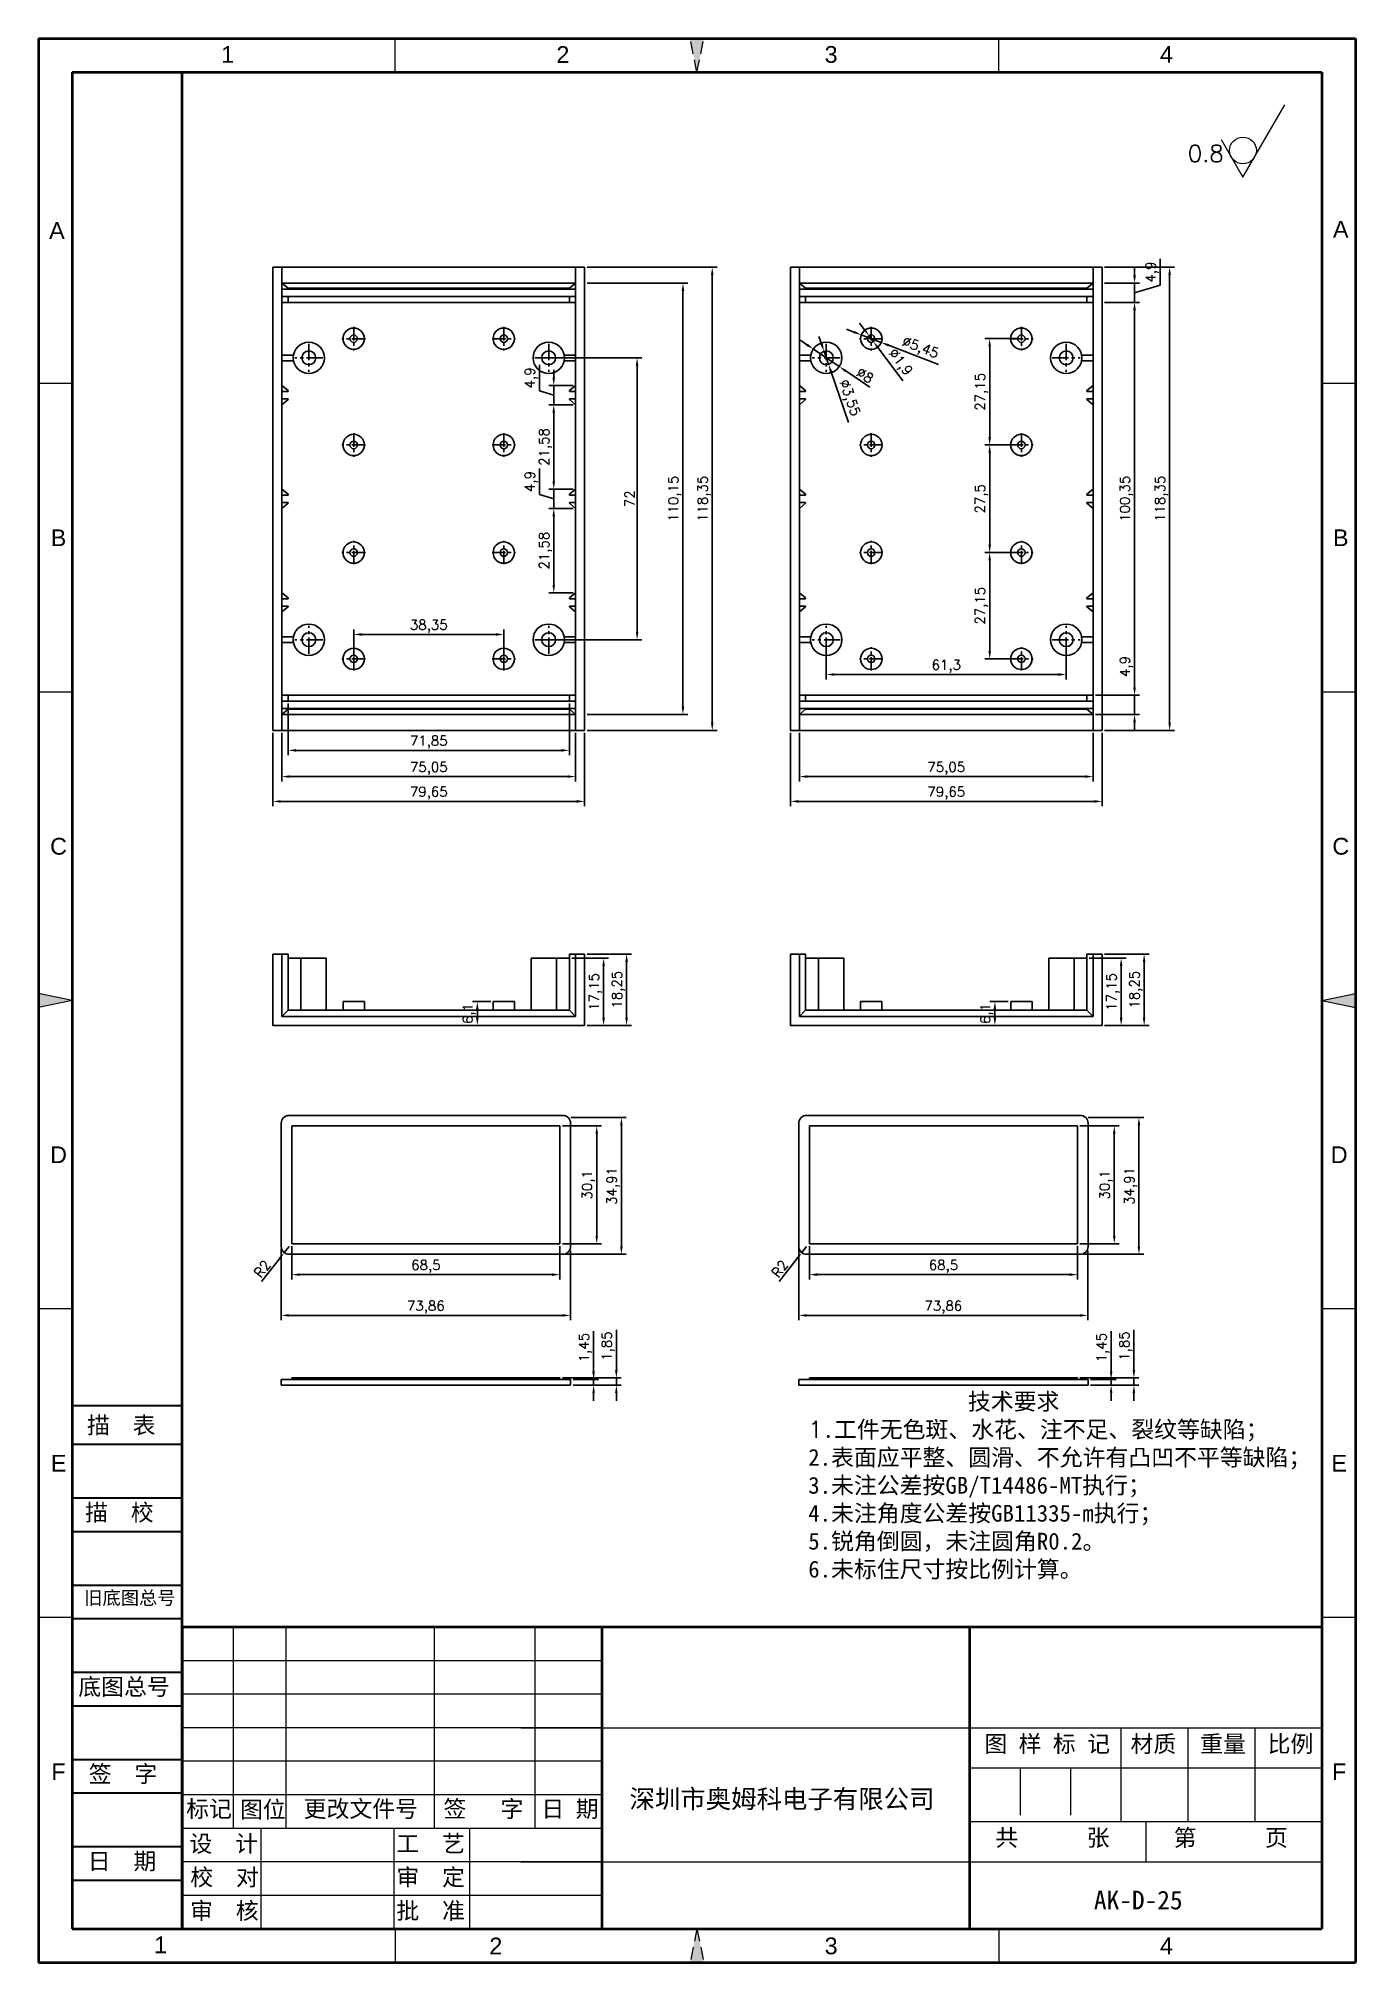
# Model space of a CAD drawing. Header units: millimetres. Extents: x 30172 to 30508, y -471 to 20.
import ezdxf
from ezdxf.enums import TextEntityAlignment as Align

# ---------------------------------------------------------------- set-up
doc = ezdxf.new("R2010")
doc.units = ezdxf.units.MM
for name, pattern in [('ACAD_ISO10W100', [18, 12, -3, 0, -3]), ('CENTER', [50.8, 31.75, -6.35, 6.35, -6.35]), ('HIDDEN2', [4.7625, 3.175, -1.5875])]:
    doc.linetypes.add(name, pattern=pattern)
for name, color, linetype, lineweight in [('dim', 82, 'Continuous', 9), ('图层1', 7, 'ACAD_ISO10W100', 15), ('图层2', 7, 'Continuous', 30), ('图层3', 7, 'Continuous', 15), ('图层4', 7, 'Continuous', 40), ('图层5', 7, 'HIDDEN2', 15), ('细实线', 3, 'Continuous', 18)]:
    doc.layers.add(name, color=color, linetype=linetype, lineweight=lineweight)
doc.layers.add('尺寸线', color=7, linetype='Continuous')
doc.styles.get("Standard").update_dxf_attribs({"font": 'txt', "bigfont": 'gbcbig.shx'})
doc.styles.add('样式 3', font='arial.ttf', dxfattribs={"height": 3.8})
doc.dimstyles.new('ISO-25', dxfattribs={"dimtxt": 2.5, "dimasz": 2.5, "dimexe": 1.25, "dimexo": 0.625, "dimtad": 1, "dimtxsty": 'Standard', "dimcen": 2.5, "dimadec": 0, "dimazin": 0, "dimtfac": 1, "dimtmove": 0, "dimatfit": 3, "dimfxl": 0, "dimarcsym": 0})

msp = doc.modelspace()

# ---------------------------------------------------------------- texts
at = {"layer": '图层1', "color": 0, "style": '样式 3'}
for s, p in [('B', (30176.767, -107.294)), ('B', (30504.342, -107.294)), ('C', (30176.767, -186.102)), ('C', (30504.342, -186.102)), ('D', (30176.767, -264.909)), ('D', (30503.94, -264.909)), ('E', (30176.767, -343.717)), ('E', (30503.94, -343.717)), ('F', (30176.767, -422.524)), ('F', (30503.94, -422.524))]:
    msp.add_text(s, height=4.283, dxfattribs=at).set_placement(p, align=Align.MIDDLE)
at = {"layer": '图层1', "color": 0, "attachment_point": 1}
for s, insert, char_height, width in [('{\\fSimSun|b0|i0|c134|p2;图 样 标 记}', (30413.286, -413.247), 4.28302, 53.13738), ('{\\fSimSun|b0|i0|c134|p2;材质 }', (30450.641, -413.265), 4.28302, 35.72091), ('{\\fSimSun|b0|i0|c134|p2;深圳市奥姆科电子有限公司}', (30322.639, -427.085), 4.75891, 89.92113), ('{\\fSimSun|b0|i0|c134|p2;标记}', (30209.376, -429.856), 4.28302, 11.99246), ('{\\fSimSun|b0|i0|c134|p2;图位}', (30223.13, -430.029), 4.28302, 11.99246), ('{\\fSimSun|b0|i0|c134|p2;更改文件号}', (30239.392, -429.856), 4.28302, 35.72091), ('{\\fSimSun|b0|i0|c134|p2;审  核}', (30210.384, -455.878), 4.28302, 34.73239), ('{\\fSimSun|b0|i0|c134|p2;批  准}', (30263.076, -455.878), 4.28302, 35.72091), ('{\\fSimSun|b0|i0|c134|p2;AK-D-25}', (30441.279, -452.929), 4.75891, 59.04154)]:
    msp.add_mtext(s, dxfattribs=dict(at, insert=insert, char_height=char_height, width=width))
at = {"layer": '图层2', "color": 0, "attachment_point": 1}
for s, insert, char_height, width in [('{\\fSimSun|b0|i0|c134|p2;描\\fSimSun|b0|i0|c0|p2;  \\fSimSun|b0|i0|c134|p2;表}', (30184.036, -331.86), 4.28297, 47.9936), ('{\\fSimSun|b0|i0|c134|p2;描\\fSimSun|b0|i0|c0|p2;  \\fSimSun|b0|i0|c134|p2;校}', (30183.548, -354.131), 4.28297, 47.9936), ('{\\fSimSun|b0|i0|c134|p2;旧底图总号}', (30183.307, -376.403), 3.42642, 47.9936), ('{\\fSimSun|b0|i0|c134|p2;底图总号}', (30181.822, -398.674), 4.28297, 47.9936), ('{\\fSimSun|b0|i0|c134|p2;重量 }', (30468.425, -413.265), 4.28302, 35.72091), ('{\\fSimSun|b0|i0|c134|p2;比例 }', (30485.656, -413.265), 4.28302, 35.72091), ('{\\fSimSun|b0|i0|c134|p2;签\\fSimSun|b0|i0|c0|p2;  \\fSimSun|b0|i0|c134|p2;字}', (30184.475, -420.946), 4.28297, 47.9936), ('{\\fSimSun|b0|i0|c134|p2;签   字}', (30275.107, -429.856), 4.28302, 35.72091), ('{\\fSimSun|b0|i0|c134|p2;日 期}', (30300.126, -429.856), 4.28302, 35.72091), ('{\\fSimSun|b0|i0|c134|p2;共      张}', (30416.108, -437.232), 4.28302, 47.38766), ('{\\fSimSun|b0|i0|c134|p2;第      页}', (30461.65, -437.232), 4.28302, 43.98508), ('{\\fSimSun|b0|i0|c134|p2;设  计}', (30210.218, -438.745), 4.28302, 33.20026), ('{\\fSimSun|b0|i0|c134|p2;工  艺}', (30263.076, -438.745), 4.28302, 35.72091), ('{\\fSimSun|b0|i0|c134|p2;日\\fSimSun|b0|i0|c0|p2;  \\fSimSun|b0|i0|c134|p2;期}', (30184.231, -443.217), 4.28297, 47.9936), ('{\\fSimSun|b0|i0|c134|p2;校  对}', (30210.424, -447.312), 4.28302, 31.05498), ('{\\fSimSun|b0|i0|c134|p2;审  定}', (30263.076, -447.312), 4.28302, 35.72091)]:
    msp.add_mtext(s, dxfattribs=dict(at, insert=insert, char_height=char_height, width=width))
at = {"layer": '图层3', "color": 0, "insert": (30368.302, -325.789), "char_height": 4.28302, "width": 202.86245, "attachment_point": 1}
msp.add_mtext('{\\fSimSun|b0|i0|c134|p54;              技术要求\\P}1{\\fSimSun|b0|i0|c134|p54;.工件无色斑、水花、注不足、裂纹等缺陷；\\P2.表面应平整、圆滑、不允许有凸凹不平等缺陷；\\P3.未注公差按GB/T14486-MT执行；\\P4.未注角度公差按GB11335-m执行；\\P5.锐角倒圆，未注圆角R0.2。}\\P{\\fSimSun|b0|i0|c134|p2;6.未标住尺寸按比例计算。}', dxfattribs=at)
at = {"layer": '图层5', "color": 0, "style": '样式 3'}
for s, p in [('1', (30219.954, 16.179)), ('2', (30305.615, 16.179)), ('3', (30374.143, 16.179)), ('4', (30459.804, 16.179)), ('A', (30176.351, -28.799)), ('A', (30504.342, -28.486)), ('1', (30202.822, -466.758)), ('2', (30288.483, -467.014)), ('3', (30374.143, -467.014)), ('4', (30459.804, -467.014))]:
    msp.add_text(s, height=4.283, dxfattribs=at).set_placement(p, align=Align.MIDDLE)
at = {"layer": '细实线', "color": 0, "insert": (30465.266, -6.988), "char_height": 4.283, "width": 15.99044, "attachment_point": 1}
msp.add_mtext('0.8', dxfattribs=at)

# ---------------------------------------------------------------- blocks, each defined once
blk = doc.blocks.new('*D2225')
at = {"layer": 'Defpoints', "color": 0, "transparency": 16777216}
for p in [(30311.17, -38.16), (30343.78, -38.16), (30311.17, -156.51)]:
    blk.add_point(p, dxfattribs=at)
at = {"layer": 'dim', "color": 0, "lineweight": -2, "transparency": 16777216}
for p, q in [((30311.8, -38.16), (30345.03, -38.16)), ((30343.78, -154.51), (30343.78, -40.16)), ((30311.8, -156.51), (30345.03, -156.51))]:
    blk.add_line(p, q, dxfattribs=at)
at = {"layer": 'dim', "color": 0, "transparency": 16777216}
for points in [[(30343.44, -40.16), (30344.11, -40.16), (30343.78, -38.16)], [(30343.44, -154.51), (30344.11, -154.51), (30343.78, -156.51)]]:
    blk.add_solid(points, dxfattribs=at)
at = {"layer": 'dim', "color": 0, "transparency": 16777216, "insert": (30341.69, -97.33), "char_height": 2.5, "attachment_point": 5, "rotation": 90}
blk.add_mtext('118,35', dxfattribs=at)
blk = doc.blocks.new('*D2230')
at = {"layer": 'Defpoints', "color": 0, "transparency": 16777216}
for p in [(30231.52, -156.51), (30311.17, -156.51), (30231.52, -174.64)]:
    blk.add_point(p, dxfattribs=at)
at = {"layer": 'dim', "color": 0, "lineweight": -2, "transparency": 16777216}
for p, q in [((30231.52, -157.13), (30231.52, -175.89)), ((30311.17, -157.13), (30311.17, -175.89)), ((30309.17, -174.64), (30233.52, -174.64))]:
    blk.add_line(p, q, dxfattribs=at)
at = {"layer": 'dim', "color": 0, "transparency": 16777216}
for points in [[(30233.52, -174.31), (30233.52, -174.98), (30231.52, -174.64)], [(30309.17, -174.31), (30309.17, -174.98), (30311.17, -174.64)]]:
    blk.add_solid(points, dxfattribs=at)
at = {"layer": 'dim', "color": 0, "transparency": 16777216, "insert": (30271.35, -172.56), "char_height": 2.5, "attachment_point": 5}
blk.add_mtext('79,65', dxfattribs=at)
blk = doc.blocks.new('*D2231')
at = {"layer": 'Defpoints', "color": 0, "transparency": 16777216}
for p in [(30233.82, -156.51), (30308.87, -156.51), (30233.82, -168.3)]:
    blk.add_point(p, dxfattribs=at)
at = {"layer": 'dim', "color": 0, "lineweight": -2, "transparency": 16777216}
for p, q in [((30233.82, -157.13), (30233.82, -169.55)), ((30308.87, -157.13), (30308.87, -169.55)), ((30306.87, -168.3), (30235.82, -168.3))]:
    blk.add_line(p, q, dxfattribs=at)
at = {"layer": 'dim', "color": 0, "transparency": 16777216}
for points in [[(30235.82, -167.97), (30235.82, -168.63), (30233.82, -168.3)], [(30306.87, -167.97), (30306.87, -168.63), (30308.87, -168.3)]]:
    blk.add_solid(points, dxfattribs=at)
at = {"layer": 'dim', "color": 0, "transparency": 16777216, "insert": (30271.35, -166.22), "char_height": 2.5, "attachment_point": 5}
blk.add_mtext('75,05', dxfattribs=at)
blk = doc.blocks.new('*D2234')
at = {"layer": 'Defpoints', "color": 0, "transparency": 16777216}
for p in [(30311.17, -213.63), (30321.89, -213.63), (30311.17, -231.88)]:
    blk.add_point(p, dxfattribs=at)
at = {"layer": 'dim', "color": 0, "lineweight": -2, "transparency": 16777216}
for p, q in [((30311.8, -213.63), (30323.14, -213.63)), ((30321.89, -229.88), (30321.89, -215.63)), ((30311.8, -231.88), (30323.14, -231.88))]:
    blk.add_line(p, q, dxfattribs=at)
at = {"layer": 'dim', "color": 0, "transparency": 16777216}
for points in [[(30321.56, -215.63), (30322.23, -215.63), (30321.89, -213.63)], [(30321.56, -229.88), (30322.23, -229.88), (30321.89, -231.88)]]:
    blk.add_solid(points, dxfattribs=at)
at = {"layer": 'dim', "color": 0, "transparency": 16777216, "insert": (30319.81, -222.75), "char_height": 2.5, "attachment_point": 5, "rotation": 90}
blk.add_mtext('18,25', dxfattribs=at)
blk = doc.blocks.new('*D2235')
at = {"layer": 'Defpoints', "color": 0, "transparency": 16777216}
for p in [(30307.27, -214.73), (30316.02, -214.73), (30311.17, -231.88)]:
    blk.add_point(p, dxfattribs=at)
at = {"layer": 'dim', "color": 0, "lineweight": -2, "transparency": 16777216}
for p, q in [((30307.9, -214.73), (30317.27, -214.73)), ((30316.02, -229.88), (30316.02, -216.73)), ((30311.8, -231.88), (30317.27, -231.88))]:
    blk.add_line(p, q, dxfattribs=at)
at = {"layer": 'dim', "color": 0, "transparency": 16777216}
for points in [[(30315.68, -216.73), (30316.35, -216.73), (30316.02, -214.73)], [(30315.68, -229.88), (30316.35, -229.88), (30316.02, -231.88)]]:
    blk.add_solid(points, dxfattribs=at)
at = {"layer": 'dim', "color": 0, "transparency": 16777216, "insert": (30313.93, -223.3), "char_height": 2.5, "attachment_point": 5, "rotation": 90}
blk.add_mtext('17,15', dxfattribs=at)
blk = doc.blocks.new('*D2236')
at = {"layer": 'Defpoints', "color": 0, "transparency": 16777216}
for p in [(30287.8, -225.78), (30283.76, -231.88), (30287.8, -231.88)]:
    blk.add_point(p, dxfattribs=at)
at = {"layer": 'dim', "color": 0, "lineweight": -2, "transparency": 16777216}
for p, q in [((30287.17, -225.78), (30282.51, -225.78)), ((30283.76, -227.78), (30283.76, -229.88)), ((30287.17, -231.88), (30282.51, -231.88))]:
    blk.add_line(p, q, dxfattribs=at)
at = {"layer": 'dim', "color": 0, "transparency": 16777216}
for points in [[(30283.43, -227.78), (30284.09, -227.78), (30283.76, -225.78)], [(30283.43, -229.88), (30284.09, -229.88), (30283.76, -231.88)]]:
    blk.add_solid(points, dxfattribs=at)
at = {"layer": 'dim', "color": 0, "transparency": 16777216, "insert": (30281.68, -228.83), "char_height": 2.5, "attachment_point": 5, "rotation": 90}
blk.add_mtext('6,1', dxfattribs=at)
blk = doc.blocks.new('*D2246')
at = {"layer": 'Defpoints', "color": 0, "transparency": 16777216}
for p in [(30307.57, -322.34), (30307.57, -323.79), (30313.47, -322.34)]:
    blk.add_point(p, dxfattribs=at)
at = {"layer": 'dim', "color": 0, "lineweight": -2, "transparency": 16777216}
for p, q in [((30313.47, -320.34), (30313.47, -310.01)), ((30308.2, -322.34), (30314.72, -322.34)), ((30308.2, -323.79), (30314.72, -323.79)), ((30313.47, -323.79), (30313.47, -322.34)), ((30313.47, -325.79), (30313.47, -327.79))]:
    blk.add_line(p, q, dxfattribs=at)
at = {"layer": 'dim', "color": 0, "transparency": 16777216}
for points in [[(30313.13, -320.34), (30313.8, -320.34), (30313.47, -322.34)], [(30313.13, -325.79), (30313.8, -325.79), (30313.47, -323.79)]]:
    blk.add_solid(points, dxfattribs=at)
at = {"layer": 'dim', "color": 0, "transparency": 16777216, "insert": (30311.38, -314.17), "char_height": 2.5, "attachment_point": 5, "rotation": 90}
blk.add_mtext('1,45', dxfattribs=at)
blk = doc.blocks.new('*D2247')
at = {"layer": 'Defpoints', "color": 0, "transparency": 16777216}
for p in [(30304.87, -321.94), (30307.57, -323.79), (30319.28, -321.94)]:
    blk.add_point(p, dxfattribs=at)
at = {"layer": 'dim', "color": 0, "lineweight": -2, "transparency": 16777216}
for p, q in [((30319.28, -319.94), (30319.28, -309.61)), ((30305.5, -321.94), (30320.53, -321.94)), ((30308.2, -323.79), (30320.53, -323.79)), ((30319.28, -323.79), (30319.28, -321.94)), ((30319.28, -325.79), (30319.28, -327.79))]:
    blk.add_line(p, q, dxfattribs=at)
at = {"layer": 'dim', "color": 0, "transparency": 16777216}
for points in [[(30318.94, -319.94), (30319.61, -319.94), (30319.28, -321.94)], [(30318.94, -325.79), (30319.61, -325.79), (30319.28, -323.79)]]:
    blk.add_solid(points, dxfattribs=at)
at = {"layer": 'dim', "color": 0, "transparency": 16777216, "insert": (30317.19, -313.77), "char_height": 2.5, "attachment_point": 5, "rotation": 90}
blk.add_mtext('1,85', dxfattribs=at)
blk = doc.blocks.new('*D2248')
at = {"layer": 'Defpoints', "color": 0, "transparency": 16777216}
for p in [(30304.87, -257.55), (30314.26, -257.55), (30304.87, -287.65)]:
    blk.add_point(p, dxfattribs=at)
at = {"layer": 'dim', "color": 0, "lineweight": -2, "transparency": 16777216}
for p, q in [((30305.5, -257.55), (30315.51, -257.55)), ((30314.26, -285.65), (30314.26, -259.55)), ((30305.5, -287.65), (30315.51, -287.65))]:
    blk.add_line(p, q, dxfattribs=at)
at = {"layer": 'dim', "color": 0, "transparency": 16777216}
for points in [[(30313.93, -259.55), (30314.59, -259.55), (30314.26, -257.55)], [(30313.93, -285.65), (30314.59, -285.65), (30314.26, -287.65)]]:
    blk.add_solid(points, dxfattribs=at)
at = {"layer": 'dim', "color": 0, "transparency": 16777216, "insert": (30312.18, -272.6), "char_height": 2.5, "attachment_point": 5, "rotation": 90}
blk.add_mtext('30,1', dxfattribs=at)
blk = doc.blocks.new('*D2249')
at = {"layer": 'Defpoints', "color": 0, "transparency": 16777216}
for p in [(30306.98, -255.43), (30320.56, -255.43), (30305.57, -290.35)]:
    blk.add_point(p, dxfattribs=at)
at = {"layer": 'dim', "color": 0, "lineweight": -2, "transparency": 16777216}
for p, q in [((30307.61, -255.43), (30321.81, -255.43)), ((30320.56, -288.35), (30320.56, -257.43)), ((30306.2, -290.35), (30321.81, -290.35))]:
    blk.add_line(p, q, dxfattribs=at)
at = {"layer": 'dim', "color": 0, "transparency": 16777216}
for points in [[(30320.23, -257.43), (30320.89, -257.43), (30320.56, -255.43)], [(30320.23, -288.35), (30320.89, -288.35), (30320.56, -290.35)]]:
    blk.add_solid(points, dxfattribs=at)
at = {"layer": 'dim', "color": 0, "transparency": 16777216, "insert": (30318.48, -272.89), "char_height": 2.5, "attachment_point": 5, "rotation": 90}
blk.add_mtext('34,91', dxfattribs=at)
blk = doc.blocks.new('*D2250')
at = {"layer": 'Defpoints', "color": 0, "transparency": 16777216}
for p in [(30236.37, -287.65), (30304.87, -287.65), (30304.87, -295.54)]:
    blk.add_point(p, dxfattribs=at)
at = {"layer": 'dim', "color": 0, "lineweight": -2, "transparency": 16777216}
for p, q in [((30236.37, -288.27), (30236.37, -296.79)), ((30304.87, -288.27), (30304.87, -296.79)), ((30238.37, -295.54), (30302.87, -295.54))]:
    blk.add_line(p, q, dxfattribs=at)
at = {"layer": 'dim', "color": 0, "transparency": 16777216}
for points in [[(30238.37, -295.2), (30238.37, -295.87), (30236.37, -295.54)], [(30302.87, -295.2), (30302.87, -295.87), (30304.87, -295.54)]]:
    blk.add_solid(points, dxfattribs=at)
at = {"layer": 'dim', "color": 0, "transparency": 16777216, "insert": (30270.62, -293.45), "char_height": 2.5, "attachment_point": 5}
blk.add_mtext('68,5', dxfattribs=at)
blk = doc.blocks.new('*D2251')
at = {"layer": 'Defpoints', "color": 0, "transparency": 16777216}
for p in [(30233.67, -288.35), (30307.53, -288.74), (30307.53, -305.95)]:
    blk.add_point(p, dxfattribs=at)
at = {"layer": 'dim', "color": 0, "lineweight": -2, "transparency": 16777216}
for p, q in [((30233.67, -288.97), (30233.67, -307.2)), ((30307.53, -289.36), (30307.53, -307.2)), ((30235.67, -305.95), (30305.53, -305.95))]:
    blk.add_line(p, q, dxfattribs=at)
at = {"layer": 'dim', "color": 0, "transparency": 16777216}
for points in [[(30235.67, -305.62), (30235.67, -306.28), (30233.67, -305.95)], [(30305.53, -305.62), (30305.53, -306.28), (30307.53, -305.95)]]:
    blk.add_solid(points, dxfattribs=at)
at = {"layer": 'dim', "color": 0, "transparency": 16777216, "insert": (30270.6, -303.87), "char_height": 2.5, "attachment_point": 5}
blk.add_mtext('73,86', dxfattribs=at)
blk = doc.blocks.new('*D2252')
at = {"layer": 'Defpoints', "color": 0, "transparency": 16777216}
for p in [(30234.44, -289.92), (30235.67, -288.35)]:
    blk.add_point(p, dxfattribs=at)
at = {"layer": 'dim', "color": 0, "lineweight": -2, "transparency": 16777216}
for p, q in [((30235.67, -288.35), (30234.44, -289.92)), ((30228.62, -297.33), (30233.2, -291.5))]:
    blk.add_line(p, q, dxfattribs=at)
at = {"layer": 'dim', "color": 0, "transparency": 16777216}
blk.add_solid([(30232.94, -291.29), (30233.46, -291.7), (30234.44, -289.92)], dxfattribs=at)
at = {"layer": 'dim', "color": 0, "transparency": 16777216, "insert": (30228.82, -294.04), "char_height": 2.5, "attachment_point": 5, "rotation": 51.8655}
blk.add_mtext('R2', dxfattribs=at)
blk = doc.blocks.new('*D2268')
at = {"layer": 'Defpoints', "color": 0, "transparency": 16777216}
for p in [(30443.39, -38.16), (30460.63, -38.16), (30443.39, -156.51)]:
    blk.add_point(p, dxfattribs=at)
at = {"layer": 'dim', "color": 0, "lineweight": -2, "transparency": 16777216}
for p, q in [((30444.01, -38.16), (30461.88, -38.16)), ((30460.63, -154.51), (30460.63, -40.16)), ((30444.01, -156.51), (30461.88, -156.51))]:
    blk.add_line(p, q, dxfattribs=at)
at = {"layer": 'dim', "color": 0, "transparency": 16777216}
for points in [[(30460.3, -40.16), (30460.96, -40.16), (30460.63, -38.16)], [(30460.3, -154.51), (30460.96, -154.51), (30460.63, -156.51)]]:
    blk.add_solid(points, dxfattribs=at)
at = {"layer": 'dim', "color": 0, "transparency": 16777216, "insert": (30458.55, -97.33), "char_height": 2.5, "attachment_point": 5, "rotation": 90}
blk.add_mtext('118,35', dxfattribs=at)
blk = doc.blocks.new('*D2265')
at = {"layer": 'Defpoints', "color": 0, "transparency": 16777216}
for p in [(30414.65, -111.08), (30422.74, -111.08), (30422.74, -138.23)]:
    blk.add_point(p, dxfattribs=at)
at = {"layer": 'dim', "color": 0, "lineweight": -2, "transparency": 16777216}
for p, q in [((30422.11, -111.08), (30413.4, -111.08)), ((30414.65, -136.23), (30414.65, -113.08)), ((30422.11, -138.23), (30413.4, -138.23))]:
    blk.add_line(p, q, dxfattribs=at)
at = {"layer": 'dim', "color": 0, "transparency": 16777216}
for points in [[(30414.32, -113.08), (30414.98, -113.08), (30414.65, -111.08)], [(30414.32, -136.23), (30414.98, -136.23), (30414.65, -138.23)]]:
    blk.add_solid(points, dxfattribs=at)
at = {"layer": 'dim', "color": 0, "transparency": 16777216, "insert": (30412.57, -124.66), "char_height": 2.5, "attachment_point": 5, "rotation": 90}
blk.add_mtext('27,15', dxfattribs=at)
blk = doc.blocks.new('*D2269')
at = {"layer": 'Defpoints', "color": 0, "transparency": 16777216}
for p in [(30363.74, -156.51), (30443.39, -156.51), (30363.74, -174.64)]:
    blk.add_point(p, dxfattribs=at)
at = {"layer": 'dim', "color": 0, "lineweight": -2, "transparency": 16777216}
for p, q in [((30363.74, -157.13), (30363.74, -175.89)), ((30443.39, -157.13), (30443.39, -175.89)), ((30441.39, -174.64), (30365.74, -174.64))]:
    blk.add_line(p, q, dxfattribs=at)
at = {"layer": 'dim', "color": 0, "transparency": 16777216}
for points in [[(30365.74, -174.31), (30365.74, -174.98), (30363.74, -174.64)], [(30441.39, -174.31), (30441.39, -174.98), (30443.39, -174.64)]]:
    blk.add_solid(points, dxfattribs=at)
at = {"layer": 'dim', "color": 0, "transparency": 16777216, "insert": (30403.56, -172.56), "char_height": 2.5, "attachment_point": 5}
blk.add_mtext('79,65', dxfattribs=at)
blk = doc.blocks.new('*D2266')
at = {"layer": 'Defpoints', "color": 0, "transparency": 16777216}
for p in [(30366.04, -156.51), (30441.09, -156.51), (30366.04, -168.3)]:
    blk.add_point(p, dxfattribs=at)
at = {"layer": 'dim', "color": 0, "lineweight": -2, "transparency": 16777216}
for p, q in [((30366.04, -157.13), (30366.04, -169.55)), ((30441.09, -157.13), (30441.09, -169.55)), ((30439.09, -168.3), (30368.04, -168.3))]:
    blk.add_line(p, q, dxfattribs=at)
at = {"layer": 'dim', "color": 0, "transparency": 16777216}
for points in [[(30368.04, -167.97), (30368.04, -168.63), (30366.04, -168.3)], [(30439.09, -167.97), (30439.09, -168.63), (30441.09, -168.3)]]:
    blk.add_solid(points, dxfattribs=at)
at = {"layer": 'dim', "color": 0, "transparency": 16777216, "insert": (30403.56, -166.22), "char_height": 2.5, "attachment_point": 5}
blk.add_mtext('75,05', dxfattribs=at)
blk = doc.blocks.new('*D2267')
at = {"layer": 'Defpoints', "color": 0, "transparency": 16777216}
for p in [(30372.91, -132.71), (30434.21, -132.71), (30434.21, -142.23)]:
    blk.add_point(p, dxfattribs=at)
at = {"layer": 'dim', "color": 0, "lineweight": -2, "transparency": 16777216}
for p, q in [((30372.91, -133.33), (30372.91, -143.48)), ((30434.21, -133.33), (30434.21, -143.48)), ((30374.91, -142.23), (30432.21, -142.23))]:
    blk.add_line(p, q, dxfattribs=at)
at = {"layer": 'dim', "color": 0, "transparency": 16777216}
for points in [[(30374.91, -141.89), (30374.91, -142.56), (30372.91, -142.23)], [(30432.21, -141.89), (30432.21, -142.56), (30434.21, -142.23)]]:
    blk.add_solid(points, dxfattribs=at)
at = {"layer": 'dim', "color": 0, "transparency": 16777216, "insert": (30403.56, -140.14), "char_height": 2.5, "attachment_point": 5}
blk.add_mtext('61,3', dxfattribs=at)
blk = doc.blocks.new('*D2270')
at = {"layer": 'Defpoints', "color": 0, "transparency": 16777216}
for p in [(30443.39, -213.63), (30454.11, -213.63), (30443.39, -231.88)]:
    blk.add_point(p, dxfattribs=at)
at = {"layer": 'dim', "color": 0, "lineweight": -2, "transparency": 16777216}
for p, q in [((30444.01, -213.63), (30455.36, -213.63)), ((30454.11, -229.88), (30454.11, -215.63)), ((30444.01, -231.88), (30455.36, -231.88))]:
    blk.add_line(p, q, dxfattribs=at)
at = {"layer": 'dim', "color": 0, "transparency": 16777216}
for points in [[(30453.78, -215.63), (30454.44, -215.63), (30454.11, -213.63)], [(30453.78, -229.88), (30454.44, -229.88), (30454.11, -231.88)]]:
    blk.add_solid(points, dxfattribs=at)
at = {"layer": 'dim', "color": 0, "transparency": 16777216, "insert": (30452.03, -222.75), "char_height": 2.5, "attachment_point": 5, "rotation": 90}
blk.add_mtext('18,25', dxfattribs=at)
blk = doc.blocks.new('*D2271')
at = {"layer": 'Defpoints', "color": 0, "transparency": 16777216}
for p in [(30439.49, -214.73), (30448.24, -214.73), (30443.39, -231.88)]:
    blk.add_point(p, dxfattribs=at)
at = {"layer": 'dim', "color": 0, "lineweight": -2, "transparency": 16777216}
for p, q in [((30440.11, -214.73), (30449.49, -214.73)), ((30448.24, -229.88), (30448.24, -216.73)), ((30444.01, -231.88), (30449.49, -231.88))]:
    blk.add_line(p, q, dxfattribs=at)
at = {"layer": 'dim', "color": 0, "transparency": 16777216}
for points in [[(30447.9, -216.73), (30448.57, -216.73), (30448.24, -214.73)], [(30447.9, -229.88), (30448.57, -229.88), (30448.24, -231.88)]]:
    blk.add_solid(points, dxfattribs=at)
at = {"layer": 'dim', "color": 0, "transparency": 16777216, "insert": (30446.15, -223.3), "char_height": 2.5, "attachment_point": 5, "rotation": 90}
blk.add_mtext('17,15', dxfattribs=at)
blk = doc.blocks.new('*D2272')
at = {"layer": 'Defpoints', "color": 0, "transparency": 16777216}
for p in [(30420.01, -225.78), (30415.98, -231.88), (30420.01, -231.88)]:
    blk.add_point(p, dxfattribs=at)
at = {"layer": 'dim', "color": 0, "lineweight": -2, "transparency": 16777216}
for p, q in [((30419.39, -225.78), (30414.73, -225.78)), ((30415.98, -227.78), (30415.98, -229.88)), ((30419.39, -231.88), (30414.73, -231.88))]:
    blk.add_line(p, q, dxfattribs=at)
at = {"layer": 'dim', "color": 0, "transparency": 16777216}
for points in [[(30415.65, -227.78), (30416.31, -227.78), (30415.98, -225.78)], [(30415.65, -229.88), (30416.31, -229.88), (30415.98, -231.88)]]:
    blk.add_solid(points, dxfattribs=at)
at = {"layer": 'dim', "color": 0, "transparency": 16777216, "insert": (30413.9, -228.83), "char_height": 2.5, "attachment_point": 5, "rotation": 90}
blk.add_mtext('6,1', dxfattribs=at)
blk = doc.blocks.new('*D2274')
at = {"layer": 'Defpoints', "color": 0, "transparency": 16777216}
for p in [(30439.79, -322.34), (30439.79, -323.79), (30445.68, -322.34)]:
    blk.add_point(p, dxfattribs=at)
at = {"layer": 'dim', "color": 0, "lineweight": -2, "transparency": 16777216}
for p, q in [((30445.68, -320.34), (30445.68, -310.01)), ((30440.41, -322.34), (30446.93, -322.34)), ((30440.41, -323.79), (30446.93, -323.79)), ((30445.68, -323.79), (30445.68, -322.34)), ((30445.68, -325.79), (30445.68, -327.79))]:
    blk.add_line(p, q, dxfattribs=at)
at = {"layer": 'dim', "color": 0, "transparency": 16777216}
for points in [[(30445.35, -320.34), (30446.02, -320.34), (30445.68, -322.34)], [(30445.35, -325.79), (30446.02, -325.79), (30445.68, -323.79)]]:
    blk.add_solid(points, dxfattribs=at)
at = {"layer": 'dim', "color": 0, "transparency": 16777216, "insert": (30443.6, -314.17), "char_height": 2.5, "attachment_point": 5, "rotation": 90}
blk.add_mtext('1,45', dxfattribs=at)
blk = doc.blocks.new('*D2273')
at = {"layer": 'Defpoints', "color": 0, "transparency": 16777216}
for p in [(30437.09, -321.94), (30439.79, -323.79), (30451.5, -321.94)]:
    blk.add_point(p, dxfattribs=at)
at = {"layer": 'dim', "color": 0, "lineweight": -2, "transparency": 16777216}
for p, q in [((30451.5, -319.94), (30451.5, -309.61)), ((30437.71, -321.94), (30452.75, -321.94)), ((30440.41, -323.79), (30452.75, -323.79)), ((30451.5, -323.79), (30451.5, -321.94)), ((30451.5, -325.79), (30451.5, -327.79))]:
    blk.add_line(p, q, dxfattribs=at)
at = {"layer": 'dim', "color": 0, "transparency": 16777216}
for points in [[(30451.16, -319.94), (30451.83, -319.94), (30451.5, -321.94)], [(30451.16, -325.79), (30451.83, -325.79), (30451.5, -323.79)]]:
    blk.add_solid(points, dxfattribs=at)
at = {"layer": 'dim', "color": 0, "transparency": 16777216, "insert": (30449.41, -313.77), "char_height": 2.5, "attachment_point": 5, "rotation": 90}
blk.add_mtext('1,85', dxfattribs=at)
blk = doc.blocks.new('*D2275')
at = {"layer": 'Defpoints', "color": 0, "transparency": 16777216}
for p in [(30437.09, -257.55), (30446.48, -257.55), (30437.09, -287.65)]:
    blk.add_point(p, dxfattribs=at)
at = {"layer": 'dim', "color": 0, "lineweight": -2, "transparency": 16777216}
for p, q in [((30437.71, -257.55), (30447.73, -257.55)), ((30446.48, -285.65), (30446.48, -259.55)), ((30437.71, -287.65), (30447.73, -287.65))]:
    blk.add_line(p, q, dxfattribs=at)
at = {"layer": 'dim', "color": 0, "transparency": 16777216}
for points in [[(30446.15, -259.55), (30446.81, -259.55), (30446.48, -257.55)], [(30446.15, -285.65), (30446.81, -285.65), (30446.48, -287.65)]]:
    blk.add_solid(points, dxfattribs=at)
at = {"layer": 'dim', "color": 0, "transparency": 16777216, "insert": (30444.4, -272.6), "char_height": 2.5, "attachment_point": 5, "rotation": 90}
blk.add_mtext('30,1', dxfattribs=at)
blk = doc.blocks.new('*D2276')
at = {"layer": 'Defpoints', "color": 0, "transparency": 16777216}
for p in [(30439.2, -255.43), (30452.78, -255.43), (30437.79, -290.35)]:
    blk.add_point(p, dxfattribs=at)
at = {"layer": 'dim', "color": 0, "lineweight": -2, "transparency": 16777216}
for p, q in [((30439.83, -255.43), (30454.03, -255.43)), ((30452.78, -288.35), (30452.78, -257.43)), ((30438.41, -290.35), (30454.03, -290.35))]:
    blk.add_line(p, q, dxfattribs=at)
at = {"layer": 'dim', "color": 0, "transparency": 16777216}
for points in [[(30452.45, -257.43), (30453.11, -257.43), (30452.78, -255.43)], [(30452.45, -288.35), (30453.11, -288.35), (30452.78, -290.35)]]:
    blk.add_solid(points, dxfattribs=at)
at = {"layer": 'dim', "color": 0, "transparency": 16777216, "insert": (30450.7, -272.89), "char_height": 2.5, "attachment_point": 5, "rotation": 90}
blk.add_mtext('34,91', dxfattribs=at)
blk = doc.blocks.new('*D2277')
at = {"layer": 'Defpoints', "color": 0, "transparency": 16777216}
for p in [(30368.59, -287.65), (30437.09, -287.65), (30437.09, -295.54)]:
    blk.add_point(p, dxfattribs=at)
at = {"layer": 'dim', "color": 0, "lineweight": -2, "transparency": 16777216}
for p, q in [((30368.59, -288.27), (30368.59, -296.79)), ((30437.09, -288.27), (30437.09, -296.79)), ((30370.59, -295.54), (30435.09, -295.54))]:
    blk.add_line(p, q, dxfattribs=at)
at = {"layer": 'dim', "color": 0, "transparency": 16777216}
for points in [[(30370.59, -295.2), (30370.59, -295.87), (30368.59, -295.54)], [(30435.09, -295.2), (30435.09, -295.87), (30437.09, -295.54)]]:
    blk.add_solid(points, dxfattribs=at)
at = {"layer": 'dim', "color": 0, "transparency": 16777216, "insert": (30402.84, -293.45), "char_height": 2.5, "attachment_point": 5}
blk.add_mtext('68,5', dxfattribs=at)
blk = doc.blocks.new('*D2278')
at = {"layer": 'Defpoints', "color": 0, "transparency": 16777216}
for p in [(30365.89, -288.35), (30439.75, -288.74), (30439.75, -305.95)]:
    blk.add_point(p, dxfattribs=at)
at = {"layer": 'dim', "color": 0, "lineweight": -2, "transparency": 16777216}
for p, q in [((30365.89, -288.97), (30365.89, -307.2)), ((30439.75, -289.36), (30439.75, -307.2)), ((30367.89, -305.95), (30437.75, -305.95))]:
    blk.add_line(p, q, dxfattribs=at)
at = {"layer": 'dim', "color": 0, "transparency": 16777216}
for points in [[(30367.89, -305.62), (30367.89, -306.28), (30365.89, -305.95)], [(30437.75, -305.62), (30437.75, -306.28), (30439.75, -305.95)]]:
    blk.add_solid(points, dxfattribs=at)
at = {"layer": 'dim', "color": 0, "transparency": 16777216, "insert": (30402.82, -303.87), "char_height": 2.5, "attachment_point": 5}
blk.add_mtext('73,86', dxfattribs=at)
blk = doc.blocks.new('*D2279')
at = {"layer": 'Defpoints', "color": 0, "transparency": 16777216}
for p in [(30366.65, -289.92), (30367.89, -288.35)]:
    blk.add_point(p, dxfattribs=at)
at = {"layer": 'dim', "color": 0, "lineweight": -2, "transparency": 16777216}
for p, q in [((30367.89, -288.35), (30366.65, -289.92)), ((30360.84, -297.33), (30365.42, -291.5))]:
    blk.add_line(p, q, dxfattribs=at)
at = {"layer": 'dim', "color": 0, "transparency": 16777216}
blk.add_solid([(30365.16, -291.29), (30365.68, -291.7), (30366.65, -289.92)], dxfattribs=at)
at = {"layer": 'dim', "color": 0, "transparency": 16777216, "insert": (30361.04, -294.04), "char_height": 2.5, "attachment_point": 5, "rotation": 51.8655}
blk.add_mtext('R2', dxfattribs=at)
blk = doc.blocks.new('*D2369')
at = {"layer": 'Defpoints', "color": 0, "transparency": 16777216}
for p in [(30414.65, -83.58), (30422.74, -83.58), (30422.74, -111.08)]:
    blk.add_point(p, dxfattribs=at)
at = {"layer": 'dim', "color": 0, "lineweight": -2, "transparency": 16777216}
for p, q in [((30422.11, -83.58), (30413.4, -83.58)), ((30414.65, -109.08), (30414.65, -85.58)), ((30422.11, -111.08), (30413.4, -111.08))]:
    blk.add_line(p, q, dxfattribs=at)
at = {"layer": 'dim', "color": 0, "transparency": 16777216}
for points in [[(30414.32, -85.58), (30414.98, -85.58), (30414.65, -83.58)], [(30414.32, -109.08), (30414.98, -109.08), (30414.65, -111.08)]]:
    blk.add_solid(points, dxfattribs=at)
at = {"layer": 'dim', "color": 0, "transparency": 16777216, "insert": (30412.57, -97.33), "char_height": 2.5, "attachment_point": 5, "rotation": 90}
blk.add_mtext('27,5', dxfattribs=at)
blk = doc.blocks.new('*D2370')
at = {"layer": 'Defpoints', "color": 0, "transparency": 16777216}
for p in [(30414.65, -56.43), (30422.74, -56.43), (30422.74, -83.58)]:
    blk.add_point(p, dxfattribs=at)
at = {"layer": 'dim', "color": 0, "lineweight": -2, "transparency": 16777216}
for p, q in [((30422.11, -56.43), (30413.4, -56.43)), ((30414.65, -81.58), (30414.65, -58.43)), ((30422.11, -83.58), (30413.4, -83.58))]:
    blk.add_line(p, q, dxfattribs=at)
at = {"layer": 'dim', "color": 0, "transparency": 16777216}
for points in [[(30414.32, -58.43), (30414.98, -58.43), (30414.65, -56.43)], [(30414.32, -81.58), (30414.98, -81.58), (30414.65, -83.58)]]:
    blk.add_solid(points, dxfattribs=at)
at = {"layer": 'dim', "color": 0, "transparency": 16777216, "insert": (30412.57, -70.01), "char_height": 2.5, "attachment_point": 5, "rotation": 90}
blk.add_mtext('27,15', dxfattribs=at)
blk = doc.blocks.new('*D2371')
at = {"layer": 'Defpoints', "color": 0, "transparency": 16777216}
for p in [(30303.28, -99.78), (30308.87, -99.78), (30308.87, -121.36)]:
    blk.add_point(p, dxfattribs=at)
at = {"layer": 'dim', "color": 0, "lineweight": -2, "transparency": 16777216}
for p, q in [((30308.25, -99.78), (30302.03, -99.78)), ((30303.28, -119.36), (30303.28, -101.78)), ((30308.25, -121.36), (30302.03, -121.36))]:
    blk.add_line(p, q, dxfattribs=at)
at = {"layer": 'dim', "color": 0, "transparency": 16777216}
for points in [[(30302.95, -101.78), (30303.61, -101.78), (30303.28, -99.78)], [(30302.95, -119.36), (30303.61, -119.36), (30303.28, -121.36)]]:
    blk.add_solid(points, dxfattribs=at)
at = {"layer": 'dim', "color": 0, "transparency": 16777216, "insert": (30301.2, -110.57), "char_height": 2.5, "attachment_point": 5, "rotation": 90}
blk.add_mtext('21,58', dxfattribs=at)
blk = doc.blocks.new('*D2372')
at = {"layer": 'Defpoints', "color": 0, "transparency": 16777216}
for p in [(30303.28, -94.88), (30308.87, -94.88), (30308.87, -99.78)]:
    blk.add_point(p, dxfattribs=at)
at = {"layer": 'dim', "color": 0, "lineweight": -2, "transparency": 16777216}
for p, q in [((30299.63, -96.24), (30299.63, -89.57)), ((30303.28, -92.88), (30303.28, -90.88)), ((30303.28, -97.33), (30299.63, -96.24)), ((30308.25, -94.88), (30302.03, -94.88)), ((30303.28, -99.78), (30303.28, -94.88)), ((30303.28, -99.78), (30303.28, -94.88)), ((30308.25, -99.78), (30302.03, -99.78)), ((30303.28, -101.78), (30303.28, -103.78))]:
    blk.add_line(p, q, dxfattribs=at)
at = {"layer": 'dim', "color": 0, "transparency": 16777216}
for points in [[(30302.95, -92.88), (30303.61, -92.88), (30303.28, -94.88)], [(30302.95, -101.78), (30303.61, -101.78), (30303.28, -99.78)]]:
    blk.add_solid(points, dxfattribs=at)
at = {"layer": 'dim', "color": 0, "transparency": 16777216, "insert": (30297.55, -92.91), "char_height": 2.5, "attachment_point": 5, "rotation": 90}
blk.add_mtext('4,9', dxfattribs=at)
blk = doc.blocks.new('*D2373')
at = {"layer": 'Defpoints', "color": 0, "transparency": 16777216}
for p in [(30303.28, -73.31), (30308.87, -73.31), (30308.87, -94.88)]:
    blk.add_point(p, dxfattribs=at)
at = {"layer": 'dim', "color": 0, "lineweight": -2, "transparency": 16777216}
for p, q in [((30308.25, -73.31), (30302.03, -73.31)), ((30303.28, -92.88), (30303.28, -75.31)), ((30308.25, -94.88), (30302.03, -94.88))]:
    blk.add_line(p, q, dxfattribs=at)
at = {"layer": 'dim', "color": 0, "transparency": 16777216}
for points in [[(30302.95, -75.31), (30303.61, -75.31), (30303.28, -73.31)], [(30302.95, -92.88), (30303.61, -92.88), (30303.28, -94.88)]]:
    blk.add_solid(points, dxfattribs=at)
at = {"layer": 'dim', "color": 0, "transparency": 16777216, "insert": (30301.2, -84.1), "char_height": 2.5, "attachment_point": 5, "rotation": 90}
blk.add_mtext('21,58', dxfattribs=at)
blk = doc.blocks.new('*D2374')
at = {"layer": 'Defpoints', "color": 0, "transparency": 16777216}
for p in [(30303.28, -68.41), (30308.87, -68.41), (30308.87, -73.31)]:
    blk.add_point(p, dxfattribs=at)
at = {"layer": 'dim', "color": 0, "lineweight": -2, "transparency": 16777216}
for p, q in [((30299.63, -69.76), (30299.63, -63.1)), ((30308.25, -68.41), (30302.03, -68.41)), ((30303.28, -66.41), (30303.28, -64.41)), ((30303.28, -73.31), (30303.28, -68.41)), ((30303.28, -73.31), (30303.28, -68.41)), ((30303.28, -70.86), (30299.63, -69.76)), ((30308.25, -73.31), (30302.03, -73.31)), ((30303.28, -75.31), (30303.28, -77.31))]:
    blk.add_line(p, q, dxfattribs=at)
at = {"layer": 'dim', "color": 0, "transparency": 16777216}
for points in [[(30302.95, -66.41), (30303.61, -66.41), (30303.28, -68.41)], [(30302.95, -75.31), (30303.61, -75.31), (30303.28, -73.31)]]:
    blk.add_solid(points, dxfattribs=at)
at = {"layer": 'dim', "color": 0, "transparency": 16777216, "insert": (30297.55, -66.43), "char_height": 2.5, "attachment_point": 5, "rotation": 90}
blk.add_mtext('4,9', dxfattribs=at)
blk = doc.blocks.new('*D2375')
at = {"layer": 'Defpoints', "color": 0, "transparency": 16777216}
for p in [(30290.52, -131.99), (30252.17, -138.23), (30290.52, -138.23)]:
    blk.add_point(p, dxfattribs=at)
at = {"layer": 'dim', "color": 0, "lineweight": -2, "transparency": 16777216}
for p, q in [((30252.17, -137.61), (30252.17, -130.74)), ((30254.17, -131.99), (30288.52, -131.99)), ((30290.52, -137.61), (30290.52, -130.74))]:
    blk.add_line(p, q, dxfattribs=at)
at = {"layer": 'dim', "color": 0, "transparency": 16777216}
for points in [[(30254.17, -131.66), (30254.17, -132.33), (30252.17, -131.99)], [(30288.52, -131.66), (30288.52, -132.33), (30290.52, -131.99)]]:
    blk.add_solid(points, dxfattribs=at)
at = {"layer": 'dim', "color": 0, "transparency": 16777216, "insert": (30271.35, -129.91), "char_height": 2.5, "attachment_point": 5}
blk.add_mtext('38,35', dxfattribs=at)
blk = doc.blocks.new('*D2376')
at = {"layer": 'Defpoints', "color": 0, "transparency": 16777216}
for p in [(30311.17, -42.26), (30336.29, -42.26), (30311.17, -152.41)]:
    blk.add_point(p, dxfattribs=at)
at = {"layer": 'dim', "color": 0, "lineweight": -2, "transparency": 16777216}
for p, q in [((30311.8, -42.26), (30337.54, -42.26)), ((30336.29, -150.41), (30336.29, -44.26)), ((30311.8, -152.41), (30337.54, -152.41))]:
    blk.add_line(p, q, dxfattribs=at)
at = {"layer": 'dim', "color": 0, "transparency": 16777216}
for points in [[(30335.96, -44.26), (30336.63, -44.26), (30336.29, -42.26)], [(30335.96, -150.41), (30336.63, -150.41), (30336.29, -152.41)]]:
    blk.add_solid(points, dxfattribs=at)
at = {"layer": 'dim', "color": 0, "transparency": 16777216, "insert": (30334.21, -97.33), "char_height": 2.5, "attachment_point": 5, "rotation": 90}
blk.add_mtext('110,15', dxfattribs=at)
blk = doc.blocks.new('*D2377')
at = {"layer": 'Defpoints', "color": 0, "transparency": 16777216}
for p in [(30302, -61.33), (30302, -133.33), (30324.57, -133.33)]:
    blk.add_point(p, dxfattribs=at)
at = {"layer": 'dim', "color": 0, "lineweight": -2, "transparency": 16777216}
for p, q in [((30302.62, -61.33), (30325.82, -61.33)), ((30324.57, -63.33), (30324.57, -131.33)), ((30302.62, -133.33), (30325.82, -133.33))]:
    blk.add_line(p, q, dxfattribs=at)
at = {"layer": 'dim', "color": 0, "transparency": 16777216}
for points in [[(30324.24, -63.33), (30324.91, -63.33), (30324.57, -61.33)], [(30324.24, -131.33), (30324.91, -131.33), (30324.57, -133.33)]]:
    blk.add_solid(points, dxfattribs=at)
at = {"layer": 'dim', "color": 0, "transparency": 16777216, "insert": (30322.7, -97.33), "char_height": 2.5, "attachment_point": 5, "rotation": 90}
blk.add_mtext('72', dxfattribs=at)
blk = doc.blocks.new('*D2378')
at = {"layer": 'Defpoints', "color": 0, "transparency": 16777216}
for p in [(30235.42, -149.01), (30307.27, -149.01), (30307.27, -161.6)]:
    blk.add_point(p, dxfattribs=at)
at = {"layer": 'dim', "color": 0, "lineweight": -2, "transparency": 16777216}
for p, q in [((30235.42, -149.63), (30235.42, -162.85)), ((30307.27, -149.63), (30307.27, -162.85)), ((30237.42, -161.6), (30305.27, -161.6))]:
    blk.add_line(p, q, dxfattribs=at)
at = {"layer": 'dim', "color": 0, "transparency": 16777216}
for points in [[(30237.42, -161.27), (30237.42, -161.94), (30235.42, -161.6)], [(30305.27, -161.27), (30305.27, -161.94), (30307.27, -161.6)]]:
    blk.add_solid(points, dxfattribs=at)
at = {"layer": 'dim', "color": 0, "transparency": 16777216, "insert": (30271.35, -159.52), "char_height": 2.5, "attachment_point": 5}
blk.add_mtext('71,85', dxfattribs=at)
blk = doc.blocks.new('*D2379')
at = {"layer": 'Defpoints', "color": 0, "transparency": 16777216}
for p in [(30441.09, -147.51), (30451.67, -147.51), (30441.09, -152.41)]:
    blk.add_point(p, dxfattribs=at)
at = {"layer": 'dim', "color": 0, "lineweight": -2, "transparency": 16777216}
for p, q in [((30451.67, -145.51), (30451.67, -136.84)), ((30441.71, -147.51), (30452.92, -147.51)), ((30451.67, -152.41), (30451.67, -147.51)), ((30441.71, -152.41), (30452.92, -152.41)), ((30451.67, -154.41), (30451.67, -156.41))]:
    blk.add_line(p, q, dxfattribs=at)
at = {"layer": 'dim', "color": 0, "transparency": 16777216}
for points in [[(30451.33, -145.51), (30452, -145.51), (30451.67, -147.51)], [(30451.33, -154.41), (30452, -154.41), (30451.67, -152.41)]]:
    blk.add_solid(points, dxfattribs=at)
at = {"layer": 'dim', "color": 0, "transparency": 16777216, "insert": (30449.58, -140.17), "char_height": 2.5, "attachment_point": 5, "rotation": 90}
blk.add_mtext('4,9', dxfattribs=at)
blk = doc.blocks.new('*D2380')
at = {"layer": 'Defpoints', "color": 0, "transparency": 16777216}
for p in [(30443.39, -47.16), (30451.67, -47.16), (30441.09, -147.51)]:
    blk.add_point(p, dxfattribs=at)
at = {"layer": 'dim', "color": 0, "lineweight": -2, "transparency": 16777216}
for p, q in [((30444.01, -47.16), (30452.92, -47.16)), ((30451.67, -145.51), (30451.67, -49.16)), ((30441.71, -147.51), (30452.92, -147.51))]:
    blk.add_line(p, q, dxfattribs=at)
at = {"layer": 'dim', "color": 0, "transparency": 16777216}
for points in [[(30451.33, -49.16), (30452, -49.16), (30451.67, -47.16)], [(30451.33, -145.51), (30452, -145.51), (30451.67, -147.51)]]:
    blk.add_solid(points, dxfattribs=at)
at = {"layer": 'dim', "color": 0, "transparency": 16777216, "insert": (30449.58, -97.33), "char_height": 2.5, "attachment_point": 5, "rotation": 90}
blk.add_mtext('100,35', dxfattribs=at)
blk = doc.blocks.new('*D2381')
at = {"layer": 'Defpoints', "color": 0, "transparency": 16777216}
for p in [(30443.39, -42.26), (30451.67, -42.26), (30443.39, -47.16)]:
    blk.add_point(p, dxfattribs=at)
at = {"layer": 'dim', "color": 0, "lineweight": -2, "transparency": 16777216}
for p, q in [((30451.67, -40.26), (30451.67, -38.26)), ((30458.23, -42.74), (30458.23, -36.07)), ((30444.01, -42.26), (30452.92, -42.26)), ((30451.67, -47.16), (30451.67, -42.26)), ((30451.67, -47.16), (30451.67, -42.26)), ((30451.67, -44.71), (30458.23, -42.74)), ((30444.01, -47.16), (30452.92, -47.16)), ((30451.67, -49.16), (30451.67, -51.16))]:
    blk.add_line(p, q, dxfattribs=at)
at = {"layer": 'dim', "color": 0, "transparency": 16777216}
for points in [[(30451.33, -40.26), (30452, -40.26), (30451.67, -42.26)], [(30451.33, -49.16), (30452, -49.16), (30451.67, -47.16)]]:
    blk.add_solid(points, dxfattribs=at)
at = {"layer": 'dim', "color": 0, "transparency": 16777216, "insert": (30456.15, -39.41), "char_height": 2.5, "attachment_point": 5, "rotation": 90}
blk.add_mtext('4,9', dxfattribs=at)
blk = doc.blocks.new('*D2417')
at = {"layer": 'Defpoints', "color": 0, "transparency": 16777216}
for p in [(30369.6, -59.09), (30376.23, -63.57)]:
    blk.add_point(p, dxfattribs=at)
at = {"layer": 'dim', "color": 0, "lineweight": -2, "transparency": 16777216}
for p, q in [((30367.94, -57.97), (30366.29, -56.85)), ((30369.6, -59.09), (30376.23, -63.57)), ((30384.03, -68.85), (30377.88, -64.69))]:
    blk.add_line(p, q, dxfattribs=at)
at = {"layer": 'dim', "color": 0, "transparency": 16777216}
for points in [[(30368.13, -57.7), (30367.76, -58.25), (30369.6, -59.09)], [(30378.07, -64.42), (30377.7, -64.97), (30376.23, -63.57)]]:
    blk.add_solid(points, dxfattribs=at)
at = {"layer": 'dim', "color": 0, "transparency": 16777216, "insert": (30382.83, -65.78), "char_height": 2.5, "attachment_point": 5, "rotation": 325.9289}
blk.add_mtext('∅8', dxfattribs=at)
blk = doc.blocks.new('*D2418')
at = {"layer": 'Defpoints', "color": 0, "transparency": 16777216}
for p in [(30372.34, -59.65), (30373.49, -63.01)]:
    blk.add_point(p, dxfattribs=at)
at = {"layer": 'dim', "color": 0, "lineweight": -2, "transparency": 16777216}
for p, q in [((30371.69, -57.76), (30371.04, -55.87)), ((30372.34, -59.65), (30373.49, -63.01)), ((30378.59, -77.83), (30374.14, -64.9))]:
    blk.add_line(p, q, dxfattribs=at)
at = {"layer": 'dim', "color": 0, "transparency": 16777216}
for points in [[(30372, -57.65), (30371.37, -57.87), (30372.34, -59.65)], [(30374.46, -64.79), (30373.83, -65.01), (30373.49, -63.01)]]:
    blk.add_solid(points, dxfattribs=at)
at = {"layer": 'dim', "color": 0, "transparency": 16777216, "insert": (30378.66, -71.63), "char_height": 2.5, "attachment_point": 5, "rotation": 288.9796}
blk.add_mtext('∅3,55', dxfattribs=at)
blk = doc.blocks.new('*D2419')
at = {"layer": 'Defpoints', "color": 0, "transparency": 16777216}
for p in [(30381.84, -55.46), (30386.94, -57.4)]:
    blk.add_point(p, dxfattribs=at)
at = {"layer": 'dim', "color": 0, "lineweight": -2, "transparency": 16777216}
for p, q in [((30379.97, -54.75), (30378.11, -54.04)), ((30381.84, -55.46), (30386.94, -57.4)), ((30401.57, -62.99), (30388.8, -58.12))]:
    blk.add_line(p, q, dxfattribs=at)
at = {"layer": 'dim', "color": 0, "transparency": 16777216}
for points in [[(30380.09, -54.44), (30379.86, -55.06), (30381.84, -55.46)], [(30388.92, -57.81), (30388.69, -58.43), (30386.94, -57.4)]]:
    blk.add_solid(points, dxfattribs=at)
at = {"layer": 'dim', "color": 0, "transparency": 16777216, "insert": (30396.87, -58.96), "char_height": 2.5, "attachment_point": 5, "rotation": 339.1194}
blk.add_mtext('∅5,45', dxfattribs=at)
blk = doc.blocks.new('*D2420')
at = {"layer": 'Defpoints', "color": 0, "transparency": 16777216}
for p in [(30383.82, -55.67), (30384.96, -57.19)]:
    blk.add_point(p, dxfattribs=at)
at = {"layer": 'dim', "color": 0, "lineweight": -2, "transparency": 16777216}
for p, q in [((30382.61, -54.08), (30381.41, -52.48)), ((30383.82, -55.67), (30384.96, -57.19)), ((30392.49, -67.17), (30386.17, -58.79))]:
    blk.add_line(p, q, dxfattribs=at)
at = {"layer": 'dim', "color": 0, "transparency": 16777216}
for points in [[(30382.88, -53.88), (30382.35, -54.28), (30383.82, -55.67)], [(30386.43, -58.59), (30385.9, -58.99), (30384.96, -57.19)]]:
    blk.add_solid(points, dxfattribs=at)
at = {"layer": 'dim', "color": 0, "transparency": 16777216, "insert": (30391.64, -62.59), "char_height": 2.5, "attachment_point": 5, "rotation": 307.0282}
blk.add_mtext('∅1,9', dxfattribs=at)

# ---------------------------------------------------------------- dimensions: what is measured, and where the dimension line sits
at = {"layer": 'dim'}
for base, p1, p2, override, picture, middle in [((30343.777, -38.158), (30311.171, -156.508), (30311.171, -38.158), {"dimasz": 2}, '*D2225', (30341.694, -97.333)), ((30451.667, -42.258), (30443.389, -47.158), (30443.389, -42.258), {"dimasz": 2, "dimtmove": 1}, '*D2381', (30456.147, -42.114)), ((30460.63, -38.158), (30443.389, -156.508), (30443.389, -38.158), {"dimasz": 2}, '*D2268', (30458.547, -97.333)), ((30336.294, -42.258), (30311.171, -152.408), (30311.171, -42.258), {"dimasz": 2}, '*D2376', (30334.21, -97.333)), ((30451.667, -47.158), (30441.089, -147.508), (30443.389, -47.158), {"dimasz": 2, "dimtmove": 1}, '*D2380', (30449.584, -97.333)), ((30414.651, -56.433), (30422.739, -83.583), (30422.739, -56.433), {"dimasz": 2, "dimtmove": 1}, '*D2370', (30412.568, -70.008)), ((30303.281, -68.408), (30308.871, -73.308), (30308.871, -68.408), {"dimasz": 2, "dimtmove": 1}, '*D2374', (30297.552, -69.139)), ((30324.575, -133.333), (30301.996, -61.333), (30301.996, -133.333), {"dimasz": 2}, '*D2377', (30322.7, -97.333)), ((30303.280675981, -73.307599809), (30308.870549172, -94.882599809), (30308.870549172, -73.307599809), {"dimasz": 2, "dimtmove": 1}, '*D2373', (30301.197342647, -84.095099809)), ((30414.651, -83.583), (30422.739, -111.083), (30422.739, -83.583), {"dimasz": 2, "dimtmove": 1}, '*D2369', (30412.568, -97.333)), ((30303.281, -94.883), (30308.871, -99.783), (30308.871, -94.883), {"dimasz": 2, "dimtmove": 1}, '*D2372', (30297.552, -95.614)), ((30303.280675981, -99.782599809), (30308.870549172, -121.357599809), (30308.870549172, -99.782599809), {"dimasz": 2}, '*D2371', (30301.197342647, -110.570099809)), ((30414.651, -111.083), (30422.739, -138.233), (30422.739, -111.083), {"dimasz": 2}, '*D2265', (30412.568, -124.658)), ((30451.667, -147.508), (30441.089, -152.408), (30441.089, -147.508), {"dimasz": 2}, '*D2379', (30449.584, -140.174)), ((30316.018, -214.727), (30311.171, -231.877), (30307.271, -214.727), {"dimasz": 2}, '*D2235', (30313.934, -223.302)), ((30321.892, -213.627), (30311.171, -231.877), (30311.171, -213.627), {"dimasz": 2}, '*D2234', (30319.809, -222.752)), ((30448.236, -214.727), (30443.389, -231.877), (30439.489, -214.727), {"dimasz": 2}, '*D2271', (30446.153, -223.302)), ((30454.111, -213.627), (30443.389, -231.877), (30443.389, -213.627), {"dimasz": 2}, '*D2270', (30452.028, -222.752)), ((30283.76, -231.877), (30287.796, -225.777), (30287.796, -231.877), {"dimasz": 2}, '*D2236', (30281.677, -228.827)), ((30415.979, -231.877), (30420.014, -225.777), (30420.014, -231.877), {"dimasz": 2}, '*D2272', (30413.896, -228.827)), ((30320.56, -255.435), (30305.571, -290.349), (30306.985, -255.435), {"dimasz": 2}, '*D2249', (30318.476, -272.892)), ((30452.778, -255.435), (30437.789, -290.349), (30439.204, -255.435), {"dimasz": 2}, '*D2276', (30450.695, -272.892)), ((30314.26, -257.549), (30304.871, -287.649), (30304.871, -257.549), {"dimasz": 2}, '*D2248', (30312.177, -272.599)), ((30446.479, -257.549), (30437.089, -287.649), (30437.089, -257.549), {"dimasz": 2}, '*D2275', (30444.395, -272.599)), ((30319.277, -321.939), (30307.571, -323.789), (30304.871, -321.939), {"dimasz": 2}, '*D2247', (30317.194, -313.772)), ((30451.496, -321.939), (30439.789, -323.789), (30437.089, -321.939), {"dimasz": 2}, '*D2273', (30449.413, -313.772)), ((30313.466, -322.339), (30307.571, -323.789), (30307.571, -322.339), {"dimasz": 2}, '*D2246', (30311.382, -314.172)), ((30445.684, -322.339), (30439.789, -323.789), (30439.789, -322.339), {"dimasz": 2}, '*D2274', (30443.601, -314.172))]:
    dim = msp.add_linear_dim(base=base, p1=p1, p2=p2, angle=90, dimstyle='ISO-25', override=override, dxfattribs=at)
    dim.commit()
    dim.dimension.update_dxf_attribs({"geometry": picture, "text_midpoint": middle})
for p1, p2, picture, middle in [((30381.843, -55.461), (30386.935, -57.404), '*D2419', (30396.865, -58.962)), ((30369.601, -59.092), (30376.228, -63.573), '*D2417', (30382.835, -65.778)), ((30372.337, -59.654), (30373.492, -63.011), '*D2418', (30378.66, -71.632))]:
    dim = msp.add_diameter_dim_2p(p1=p1, p2=p2, dimstyle='ISO-25', override={"dimasz": 2}, dxfattribs=at)
    dim.commit()
    dim.dimension.update_dxf_attribs({"geometry": picture, "text_midpoint": middle})
dim = msp.add_diameter_dim_2p(p1=(30383.817, -55.674), p2=(30384.961, -57.191), dimstyle='ISO-25', override={"dimasz": 2}, dxfattribs=at)
dim.commit()
dim.dimension.update_dxf_attribs({"geometry": '*D2420', "text_midpoint": (30389.98, -63.844), "dimtype": 163})
for base, p1, p2, picture, middle in [((30290.521, -131.993), (30252.171, -138.233), (30290.521, -138.233), '*D2375', (30271.346, -129.91)), ((30434.214, -142.227), (30372.914, -132.708), (30434.214, -132.708), '*D2267', (30403.564, -140.144)), ((30307.271, -161.603), (30235.421, -149.008), (30307.271, -149.008), '*D2378', (30271.346, -159.52)), ((30231.521, -174.644), (30311.171, -156.508), (30231.521, -156.508), '*D2230', (30271.346, -172.561)), ((30233.821, -168.299), (30308.871, -156.508), (30233.821, -156.508), '*D2231', (30271.346, -166.216)), ((30363.739, -174.644), (30443.389, -156.508), (30363.739, -156.508), '*D2269', (30403.564, -172.561)), ((30366.039, -168.299), (30441.089, -156.508), (30366.039, -156.508), '*D2266', (30403.564, -166.216)), ((30307.532, -305.949), (30233.671, -288.349), (30307.532, -288.74), '*D2251', (30270.601, -303.865)), ((30304.871, -295.537), (30236.371, -287.649), (30304.871, -287.649), '*D2250', (30270.621, -293.454)), ((30439.751, -305.949), (30365.889, -288.349), (30439.751, -288.74), '*D2278', (30402.82, -303.865)), ((30437.089, -295.537), (30368.589, -287.649), (30437.089, -287.649), '*D2277', (30402.839, -293.454))]:
    dim = msp.add_linear_dim(base=base, p1=p1, p2=p2, dimstyle='ISO-25', override={"dimasz": 2}, dxfattribs=at)
    dim.commit()
    dim.dimension.update_dxf_attribs({"geometry": picture, "text_midpoint": middle})
for center, mpoint, picture, middle in [((30235.671, -288.349), (30234.436, -289.922), '*D2252', (30228.818, -294.041)), ((30367.889, -288.349), (30366.654, -289.922), '*D2279', (30361.037, -294.041))]:
    dim = msp.add_radius_dim(center=center, mpoint=mpoint, dimstyle='ISO-25', override={"dimasz": 2}, dxfattribs=at)
    dim.commit()
    dim.dimension.update_dxf_attribs({"geometry": picture, "text_midpoint": middle})

# ---------------------------------------------------------------- hatches: boundary and pattern name
at = {"layer": '图层1'}
for points in [[(30180.208, -225.505), (30171.642, -223.742), (30171.642, -227.268)], [(30499.55, -225.505), (30508.116, -223.742), (30508.116, -227.268)]]:
    msp.add_hatch(color=0, dxfattribs=at).paths.add_polyline_path(points)
at = {"layer": '图层5'}
for points in [[(30339.879, 11.688), (30338.116, 20.254), (30341.642, 20.254)], [(30339.879, -462.699), (30338.116, -471.265), (30341.642, -471.265)]]:
    msp.add_hatch(color=0, dxfattribs=at).paths.add_polyline_path(points)

# ---------------------------------------------------------------- linework, layer by layer
for p, q in [((30311.171, -38.158), (30231.521, -38.158)), ((30231.521, -38.158), (30231.521, -156.508)), ((30233.821, -38.158), (30233.821, -156.508)), ((30308.871, -156.508), (30308.871, -38.158)), ((30311.171, -156.508), (30311.171, -38.158)), ((30443.389, -38.158), (30363.739, -38.158)), ((30363.739, -38.158), (30363.739, -156.508)), ((30366.039, -38.158), (30366.039, -156.508)), ((30441.089, -156.508), (30441.089, -38.158)), ((30443.389, -156.508), (30443.389, -38.158)), ((30235.421, -43.558), (30233.821, -42.258)), ((30233.821, -42.258), (30308.871, -42.258)), ((30233.821, -43.758), (30235.421, -43.758)), ((30307.271, -43.758), (30233.821, -43.758)), ((30235.421, -43.758), (30235.421, -43.558)), ((30307.271, -43.558), (30235.421, -43.558)), ((30307.271, -43.558), (30308.871, -42.258)), ((30307.271, -43.758), (30307.271, -43.558)), ((30308.871, -43.758), (30307.271, -43.758)), ((30367.639, -43.558), (30366.039, -42.258)), ((30366.039, -42.258), (30441.089, -42.258)), ((30366.039, -43.758), (30367.639, -43.758)), ((30439.489, -43.758), (30366.039, -43.758)), ((30367.639, -43.758), (30367.639, -43.558)), ((30439.489, -43.558), (30367.639, -43.558)), ((30439.489, -43.558), (30441.089, -42.258)), ((30439.489, -43.758), (30439.489, -43.558)), ((30441.089, -43.758), (30439.489, -43.758)), ((30233.821, -45.658), (30235.421, -45.658)), ((30233.821, -45.658), (30307.271, -45.658)), ((30235.421, -47.158), (30233.821, -47.158)), ((30307.271, -47.158), (30233.821, -47.158)), ((30235.421, -45.658), (30235.421, -47.158)), ((30308.871, -45.658), (30307.271, -45.658)), ((30307.271, -45.658), (30307.271, -47.158)), ((30307.271, -47.158), (30308.871, -47.158)), ((30366.039, -45.658), (30367.639, -45.658)), ((30366.039, -45.658), (30439.489, -45.658)), ((30367.639, -47.158), (30366.039, -47.158)), ((30439.489, -47.158), (30366.039, -47.158)), ((30367.639, -45.658), (30367.639, -47.158)), ((30441.089, -45.658), (30439.489, -45.658)), ((30439.489, -45.658), (30439.489, -47.158)), ((30439.489, -47.158), (30441.089, -47.158)), ((30236.762, -60.608), (30233.821, -60.608)), ((30236.762, -62.058), (30233.821, -62.058)), ((30305.929, -60.608), (30308.871, -60.608)), ((30305.929, -62.058), (30308.871, -62.058)), ((30368.981, -60.608), (30366.039, -60.608)), ((30368.981, -62.058), (30366.039, -62.058)), ((30438.148, -60.608), (30441.089, -60.608)), ((30438.148, -62.058), (30441.089, -62.058)), ((30235.421, -69.708), (30233.821, -68.408)), ((30307.271, -69.708), (30308.871, -68.408)), ((30367.639, -69.708), (30366.039, -68.408)), ((30439.489, -69.708), (30441.089, -68.408)), ((30233.821, -69.908), (30235.421, -69.908)), ((30233.821, -71.808), (30235.421, -71.808)), ((30235.421, -72.008), (30233.821, -73.308)), ((30235.421, -69.908), (30235.421, -69.708)), ((30235.421, -71.808), (30235.421, -72.008)), ((30307.271, -69.908), (30307.271, -69.708)), ((30308.871, -69.908), (30307.271, -69.908)), ((30308.871, -71.808), (30307.271, -71.808)), ((30307.271, -71.808), (30307.271, -72.008)), ((30307.271, -72.008), (30308.871, -73.308)), ((30366.039, -69.908), (30367.639, -69.908)), ((30366.039, -71.808), (30367.639, -71.808)), ((30367.639, -72.008), (30366.039, -73.308)), ((30367.639, -69.908), (30367.639, -69.708)), ((30367.639, -71.808), (30367.639, -72.008)), ((30439.489, -69.908), (30439.489, -69.708)), ((30441.089, -69.908), (30439.489, -69.908)), ((30441.089, -71.808), (30439.489, -71.808)), ((30439.489, -71.808), (30439.489, -72.008)), ((30439.489, -72.008), (30441.089, -73.308)), ((30235.421, -96.183), (30233.821, -94.883)), ((30233.821, -96.383), (30235.421, -96.383)), ((30233.821, -98.283), (30235.421, -98.283)), ((30235.421, -96.383), (30235.421, -96.183)), ((30235.421, -98.283), (30235.421, -98.483)), ((30307.271, -96.183), (30308.871, -94.883)), ((30307.271, -96.383), (30307.271, -96.183)), ((30308.871, -96.383), (30307.271, -96.383)), ((30308.871, -98.283), (30307.271, -98.283)), ((30307.271, -98.283), (30307.271, -98.483)), ((30367.639, -96.183), (30366.039, -94.883)), ((30366.039, -96.383), (30367.639, -96.383)), ((30366.039, -98.283), (30367.639, -98.283)), ((30367.639, -96.383), (30367.639, -96.183)), ((30367.639, -98.283), (30367.639, -98.483)), ((30439.489, -96.183), (30441.089, -94.883)), ((30439.489, -96.383), (30439.489, -96.183)), ((30441.089, -96.383), (30439.489, -96.383)), ((30441.089, -98.283), (30439.489, -98.283)), ((30439.489, -98.283), (30439.489, -98.483)), ((30235.421, -98.483), (30233.821, -99.783)), ((30307.271, -98.483), (30308.871, -99.783)), ((30367.639, -98.483), (30366.039, -99.783)), ((30439.489, -98.483), (30441.089, -99.783)), ((30235.421, -122.658), (30233.821, -121.358)), ((30233.821, -122.858), (30235.421, -122.858)), ((30235.421, -122.858), (30235.421, -122.658)), ((30307.271, -122.658), (30308.871, -121.358)), ((30307.271, -122.858), (30307.271, -122.658)), ((30308.871, -122.858), (30307.271, -122.858)), ((30367.639, -122.658), (30366.039, -121.358)), ((30366.039, -122.858), (30367.639, -122.858)), ((30367.639, -122.858), (30367.639, -122.658)), ((30439.489, -122.658), (30441.089, -121.358)), ((30439.489, -122.858), (30439.489, -122.658)), ((30441.089, -122.858), (30439.489, -122.858)), ((30233.821, -124.758), (30235.421, -124.758)), ((30235.421, -124.958), (30233.821, -126.258)), ((30235.421, -124.758), (30235.421, -124.958)), ((30308.871, -124.758), (30307.271, -124.758)), ((30307.271, -124.758), (30307.271, -124.958)), ((30307.271, -124.958), (30308.871, -126.258)), ((30366.039, -124.758), (30367.639, -124.758)), ((30367.639, -124.958), (30366.039, -126.258)), ((30367.639, -124.758), (30367.639, -124.958)), ((30441.089, -124.758), (30439.489, -124.758)), ((30439.489, -124.758), (30439.489, -124.958)), ((30439.489, -124.958), (30441.089, -126.258)), ((30236.762, -132.608), (30233.821, -132.608)), ((30305.929, -132.608), (30308.871, -132.608)), ((30368.981, -132.608), (30366.039, -132.608)), ((30438.148, -132.608), (30441.089, -132.608)), ((30236.762, -134.058), (30233.821, -134.058)), ((30305.929, -134.058), (30308.871, -134.058)), ((30368.981, -134.058), (30366.039, -134.058)), ((30438.148, -134.058), (30441.089, -134.058)), ((30235.421, -147.508), (30233.821, -147.508)), ((30307.271, -147.508), (30233.821, -147.508)), ((30233.821, -149.008), (30235.421, -149.008)), ((30233.821, -150.908), (30235.421, -150.908)), ((30307.271, -150.908), (30233.821, -150.908)), ((30235.421, -151.108), (30233.821, -152.408)), ((30235.421, -149.008), (30235.421, -147.508)), ((30235.421, -149.008), (30307.271, -149.008)), ((30235.421, -150.908), (30235.421, -151.108)), ((30307.271, -151.108), (30235.421, -151.108)), ((30307.271, -149.008), (30307.271, -147.508)), ((30307.271, -147.508), (30308.871, -147.508)), ((30308.871, -149.008), (30307.271, -149.008)), ((30308.871, -150.908), (30307.271, -150.908)), ((30307.271, -150.908), (30307.271, -151.108)), ((30307.271, -151.108), (30308.871, -152.408)), ((30367.639, -147.508), (30366.039, -147.508)), ((30439.489, -147.508), (30366.039, -147.508)), ((30366.039, -149.008), (30367.639, -149.008)), ((30366.039, -150.908), (30367.639, -150.908)), ((30439.489, -150.908), (30366.039, -150.908)), ((30367.639, -151.108), (30366.039, -152.408)), ((30367.639, -149.008), (30367.639, -147.508)), ((30367.639, -149.008), (30439.489, -149.008)), ((30367.639, -150.908), (30367.639, -151.108)), ((30439.489, -151.108), (30367.639, -151.108)), ((30439.489, -149.008), (30439.489, -147.508)), ((30439.489, -147.508), (30441.089, -147.508)), ((30441.089, -149.008), (30439.489, -149.008)), ((30441.089, -150.908), (30439.489, -150.908)), ((30439.489, -150.908), (30439.489, -151.108)), ((30439.489, -151.108), (30441.089, -152.408)), ((30231.521, -156.508), (30311.171, -156.508)), ((30233.821, -152.408), (30308.871, -152.408)), ((30363.739, -156.508), (30443.389, -156.508)), ((30366.039, -152.408), (30441.089, -152.408)), ((30231.521, -231.877), (30231.521, -213.627)), ((30231.521, -213.627), (30233.821, -213.627)), ((30233.821, -229.577), (30233.821, -213.627)), ((30235.421, -213.627), (30233.821, -213.627)), ((30235.421, -213.627), (30235.421, -227.977)), ((30238.671, -214.727), (30235.421, -214.727)), ((30238.671, -214.727), (30238.671, -227.977)), ((30238.671, -214.727), (30245.171, -214.727)), ((30245.171, -214.727), (30245.171, -227.977)), ((30297.521, -214.727), (30297.521, -227.977)), ((30304.021, -214.727), (30297.521, -214.727)), ((30304.021, -214.727), (30304.021, -227.977)), ((30304.021, -214.727), (30307.271, -214.727)), ((30307.271, -213.627), (30307.271, -227.977)), ((30308.871, -213.627), (30307.271, -213.627)), ((30311.171, -213.627), (30308.871, -213.627)), ((30308.871, -229.577), (30308.871, -213.627)), ((30311.171, -231.877), (30311.171, -213.627)), ((30363.739, -231.877), (30363.739, -213.627)), ((30363.739, -213.627), (30366.039, -213.627)), ((30366.039, -229.577), (30366.039, -213.627)), ((30367.639, -213.627), (30366.039, -213.627)), ((30367.639, -213.627), (30367.639, -227.977)), ((30370.889, -214.727), (30367.639, -214.727)), ((30370.889, -214.727), (30370.889, -227.977)), ((30370.889, -214.727), (30377.389, -214.727)), ((30377.389, -214.727), (30377.389, -227.977)), ((30429.739, -214.727), (30429.739, -227.977)), ((30436.239, -214.727), (30429.739, -214.727)), ((30436.239, -214.727), (30436.239, -227.977)), ((30436.239, -214.727), (30439.489, -214.727)), ((30439.489, -213.627), (30439.489, -227.977)), ((30441.089, -213.627), (30439.489, -213.627)), ((30443.389, -213.627), (30441.089, -213.627)), ((30441.089, -229.577), (30441.089, -213.627)), ((30443.389, -231.877), (30443.389, -213.627)), ((30249.446, -225.777), (30249.446, -227.977)), ((30249.446, -225.777), (30254.896, -225.777)), ((30254.896, -225.777), (30254.896, -227.977)), ((30287.796, -225.777), (30287.796, -227.977)), ((30293.246, -225.777), (30287.796, -225.777)), ((30293.246, -225.777), (30293.246, -227.977)), ((30381.664, -225.777), (30381.664, -227.977)), ((30381.664, -225.777), (30387.114, -225.777)), ((30387.114, -225.777), (30387.114, -227.977)), ((30420.014, -225.777), (30420.014, -227.977)), ((30425.464, -225.777), (30420.014, -225.777)), ((30425.464, -225.777), (30425.464, -227.977)), ((30235.421, -227.977), (30233.821, -229.577)), ((30308.871, -229.577), (30233.821, -229.577)), ((30307.271, -227.977), (30235.421, -227.977)), ((30308.871, -229.577), (30307.271, -227.977)), ((30367.639, -227.977), (30366.039, -229.577)), ((30441.089, -229.577), (30366.039, -229.577)), ((30439.489, -227.977), (30367.639, -227.977)), ((30441.089, -229.577), (30439.489, -227.977)), ((30311.171, -231.877), (30231.521, -231.877)), ((30443.389, -231.877), (30363.739, -231.877)), ((30305.571, -254.849), (30235.671, -254.849)), ((30437.789, -254.849), (30367.889, -254.849)), ((30233.671, -256.849), (30233.671, -288.349)), ((30304.871, -257.549), (30236.371, -257.549)), ((30236.371, -257.549), (30236.371, -287.649)), ((30304.871, -287.649), (30304.871, -257.549)), ((30307.571, -288.349), (30307.571, -256.849)), ((30365.889, -256.849), (30365.889, -288.349)), ((30437.089, -257.549), (30368.589, -257.549)), ((30368.589, -257.549), (30368.589, -287.649)), ((30437.089, -287.649), (30437.089, -257.549)), ((30439.789, -288.349), (30439.789, -256.849)), ((30236.371, -287.649), (30304.871, -287.649)), ((30368.589, -287.649), (30437.089, -287.649)), ((30235.671, -290.349), (30305.571, -290.349)), ((30367.889, -290.349), (30437.789, -290.349)), ((30307.571, -322.339), (30233.671, -322.339)), ((30233.671, -322.339), (30233.671, -323.789)), ((30233.671, -323.789), (30307.571, -323.789)), ((30304.871, -321.939), (30236.371, -321.939)), ((30236.371, -321.939), (30236.371, -322.339)), ((30304.871, -322.339), (30304.871, -321.939)), ((30307.571, -323.789), (30307.571, -322.339)), ((30439.789, -322.339), (30365.889, -322.339)), ((30365.889, -322.339), (30365.889, -323.789)), ((30365.889, -323.789), (30439.789, -323.789)), ((30437.089, -321.939), (30368.589, -321.939)), ((30368.589, -321.939), (30368.589, -322.339)), ((30437.089, -322.339), (30437.089, -321.939)), ((30439.789, -323.789), (30439.789, -322.339))]:
    msp.add_line(p, q)
at = {"color": 1, "linetype": 'CENTER', "ltscale": 0.109}
for p, q in [((30252.171, -53.435), (30252.171, -59.43)), ((30290.521, -53.435), (30290.521, -59.43)), ((30384.389, -53.435), (30384.389, -59.43)), ((30422.739, -53.435), (30422.739, -59.43)), ((30255.168, -56.433), (30249.173, -56.433)), ((30287.523, -56.433), (30293.518, -56.433)), ((30387.387, -56.433), (30381.392, -56.433)), ((30419.742, -56.433), (30425.737, -56.433)), ((30252.171, -80.585), (30252.171, -86.58)), ((30290.521, -80.585), (30290.521, -86.58)), ((30384.389, -80.585), (30384.389, -86.58)), ((30422.739, -80.585), (30422.739, -86.58)), ((30255.168, -83.583), (30249.173, -83.583)), ((30287.523, -83.583), (30293.518, -83.583)), ((30387.387, -83.583), (30381.392, -83.583)), ((30419.742, -83.583), (30425.737, -83.583)), ((30252.171, -114.08), (30252.171, -108.085)), ((30290.521, -114.08), (30290.521, -108.085)), ((30384.389, -114.08), (30384.389, -108.085)), ((30422.739, -114.08), (30422.739, -108.085)), ((30255.168, -111.083), (30249.173, -111.083)), ((30287.523, -111.083), (30293.518, -111.083)), ((30387.387, -111.083), (30381.392, -111.083)), ((30419.742, -111.083), (30425.737, -111.083)), ((30252.171, -141.23), (30252.171, -135.235)), ((30290.521, -141.23), (30290.521, -135.235)), ((30384.389, -141.23), (30384.389, -135.235)), ((30422.739, -141.23), (30422.739, -135.235)), ((30255.168, -138.233), (30249.173, -138.233)), ((30287.523, -138.233), (30293.518, -138.233)), ((30387.387, -138.233), (30381.392, -138.233)), ((30419.742, -138.233), (30425.737, -138.233))]:
    msp.add_line(p, q, dxfattribs=at)
at = {"color": 1, "linetype": 'CENTER', "ltscale": 0.13}
for p, q in [((30240.696, -57.758), (30240.696, -64.908)), ((30301.996, -57.758), (30301.996, -64.908)), ((30372.914, -57.758), (30372.914, -64.908)), ((30434.214, -57.758), (30434.214, -64.908)), ((30244.271, -61.333), (30237.121, -61.333)), ((30298.421, -61.333), (30305.571, -61.333)), ((30376.489, -61.333), (30369.339, -61.333)), ((30430.639, -61.333), (30437.789, -61.333)), ((30240.696, -136.908), (30240.696, -129.758)), ((30301.996, -136.908), (30301.996, -129.758)), ((30372.914, -136.908), (30372.914, -129.758)), ((30434.214, -136.908), (30434.214, -129.758)), ((30244.271, -133.333), (30237.121, -133.333)), ((30298.421, -133.333), (30305.571, -133.333)), ((30376.489, -133.333), (30369.339, -133.333)), ((30430.639, -133.333), (30437.789, -133.333))]:
    msp.add_line(p, q, dxfattribs=at)
for centre, radius in [((30252.171, -56.433), 2.725), ((30290.521, -56.433), 2.725), ((30384.389, -56.433), 2.725), ((30422.739, -56.433), 2.725), ((30240.696, -61.333), 4), ((30252.171, -56.433), 0.95), ((30290.521, -56.433), 0.95), ((30301.996, -61.333), 4), ((30372.914, -61.333), 4), ((30384.389, -56.433), 0.95), ((30422.739, -56.433), 0.95), ((30434.214, -61.333), 4), ((30240.696, -61.333), 1.775), ((30301.996, -61.333), 1.775), ((30372.914, -61.333), 1.775), ((30434.214, -61.333), 1.775), ((30252.171, -83.583), 2.725), ((30252.171, -83.583), 0.95), ((30290.521, -83.583), 2.725), ((30290.521, -83.583), 0.95), ((30384.389, -83.583), 2.725), ((30384.389, -83.583), 0.95), ((30422.739, -83.583), 2.725), ((30422.739, -83.583), 0.95), ((30252.171, -111.083), 2.725), ((30252.171, -111.083), 0.95), ((30290.521, -111.083), 2.725), ((30290.521, -111.083), 0.95), ((30384.389, -111.083), 2.725), ((30384.389, -111.083), 0.95), ((30422.739, -111.083), 2.725), ((30422.739, -111.083), 0.95), ((30240.696, -133.333), 4), ((30240.696, -133.333), 1.775), ((30301.996, -133.333), 4), ((30301.996, -133.333), 1.775), ((30372.914, -133.333), 4), ((30372.914, -133.333), 1.775), ((30434.214, -133.333), 4), ((30434.214, -133.333), 1.775), ((30252.171, -138.233), 2.725), ((30252.171, -138.233), 0.95), ((30290.521, -138.233), 2.725), ((30290.521, -138.233), 0.95), ((30384.389, -138.233), 2.725), ((30384.389, -138.233), 0.95), ((30422.739, -138.233), 2.725), ((30422.739, -138.233), 0.95)]:
    msp.add_circle(centre, radius)
for centre, start, end in [((30235.671, -256.849), 90, 180), ((30305.571, -256.849), 0, 90), ((30367.889, -256.849), 90, 180), ((30437.789, -256.849), 0, 90), ((30235.671, -288.349), 180, 270), ((30305.571, -288.349), 270, 0), ((30367.889, -288.349), 180, 270), ((30437.789, -288.349), 270, 0)]:
    msp.add_arc(centre, 2, start, end)
at = {"layer": '图层1', "color": 0}
for p, q in [((30262.785, 11.688), (30262.785, 20.254)), ((30416.973, 11.688), (30416.973, 20.254)), ((30180.208, -67.89), (30171.642, -67.89)), ((30508.116, -67.89), (30499.55, -67.89)), ((30180.208, -146.698), (30171.642, -146.698)), ((30508.116, -146.698), (30499.55, -146.698)), ((30180.208, -225.505), (30171.642, -223.742)), ((30180.208, -225.505), (30171.642, -227.268)), ((30499.55, -225.505), (30508.116, -223.742)), ((30499.55, -225.505), (30508.116, -227.268)), ((30180.208, -304.313), (30171.642, -304.313)), ((30508.116, -304.313), (30499.55, -304.313)), ((30180.208, -383.121), (30171.642, -383.121)), ((30508.116, -383.121), (30499.55, -383.121)), ((30422.456, -421.582), (30422.456, -435.288)), ((30435.305, -421.582), (30435.305, -435.288)), ((30234.937, -437.001), (30234.937, -428.435)), ((30234.937, -437.001), (30234.937, -428.435))]:
    msp.add_line(p, q, dxfattribs=at)
at = {"layer": '图层2', "color": 0}
for p, q in [((30208.324, -329.069), (30180.208, -329.069)), ((30208.324, -338.955), (30180.208, -338.955)), ((30208.324, -338.955), (30193.389, -338.955)), ((30208.324, -352.661), (30180.208, -352.661)), ((30208.324, -361.227), (30180.208, -361.227)), ((30208.324, -361.227), (30193.389, -361.227)), ((30208.324, -361.227), (30193.389, -361.227)), ((30208.324, -374.933), (30180.208, -374.933)), ((30208.324, -383.499), (30180.208, -383.499)), ((30208.324, -383.499), (30193.389, -383.499)), ((30208.324, -397.204), (30180.208, -397.204)), ((30208.324, -405.77), (30180.208, -405.77)), ((30208.324, -405.77), (30193.389, -405.77)), ((30208.324, -419.476), (30180.208, -419.476)), ((30208.324, -428.042), (30180.208, -428.042)), ((30208.324, -428.042), (30193.389, -428.042)), ((30208.324, -441.748), (30180.208, -441.748)), ((30208.324, -450.314), (30180.208, -450.314))]:
    msp.add_line(p, q, dxfattribs=at)
at = {"layer": '图层3', "color": 0}
for p, q in [((30221.499, -437.001), (30221.499, -385.605)), ((30234.937, -428.435), (30234.937, -385.605)), ((30272.82, -436.899), (30272.82, -385.605)), ((30298.518, -436.875), (30298.518, -385.605)), ((30315.65, -394.171), (30208.324, -394.171)), ((30315.65, -402.737), (30208.324, -402.737)), ((30315.65, -402.737), (30208.324, -402.737)), ((30315.65, -411.303), (30208.324, -411.303)), ((30294.846, -411.303), (30499.55, -411.303)), ((30448.154, -411.303), (30448.154, -435.288)), ((30465.286, -411.303), (30465.286, -435.288)), ((30482.418, -411.303), (30482.418, -435.288)), ((30315.65, -419.869), (30208.324, -419.869)), ((30499.55, -421.582), (30409.607, -421.582)), ((30448.154, -421.582), (30448.154, -435.288)), ((30315.65, -428.435), (30208.324, -428.435)), ((30315.65, -437.001), (30208.324, -437.001)), ((30228.558, -462.699), (30228.558, -437.001)), ((30262.502, -462.699), (30262.502, -436.899)), ((30281.821, -462.597), (30281.821, -436.899)), ((30499.55, -435.288), (30409.607, -435.288)), ((30454.578, -435.288), (30454.578, -445.567)), ((30315.65, -445.567), (30208.324, -445.567)), ((30315.65, -445.567), (30208.79, -445.567)), ((30294.846, -445.567), (30499.55, -445.567)), ((30208.324, -450.314), (30208.081, -450.314)), ((30315.65, -454.133), (30208.324, -454.133)), ((30262.785, -462.699), (30262.785, -471.265)), ((30416.973, -462.699), (30416.973, -471.265)), ((30416.973, -462.699), (30416.973, -471.265))]:
    msp.add_line(p, q, dxfattribs=at)
at = {"layer": '图层4', "color": 0}
for p, q in [((30208.324, -462.699), (30208.324, 11.688)), ((30208.324, -385.605), (30208.324, -462.699)), ((30499.55, -385.605), (30208.324, -385.605)), ((30370.661, -385.605), (30216.472, -385.605)), ((30315.65, -462.699), (30315.65, -385.605)), ((30409.607, -462.699), (30409.607, -385.605)), ((30208.324, -421.582), (30208.324, -462.699))]:
    msp.add_line(p, q, dxfattribs=at)
at = {"layer": '图层5', "color": 0}
for p, q in [((30339.879, 11.688), (30338.116, 20.254)), ((30339.879, 11.688), (30341.642, 20.254)), ((30315.65, -437.001), (30208.324, -437.001)), ((30339.879, -462.699), (30338.116, -471.265)), ((30339.879, -462.699), (30341.642, -471.265))]:
    msp.add_line(p, q, dxfattribs=at)
at = {"layer": '尺寸线', "color": 0, "lineweight": 40}
for p, q in [((30171.642, 20.254), (30508.116, 20.254)), ((30171.642, 20.254), (30171.642, -471.265)), ((30508.116, 20.254), (30508.116, -471.265)), ((30180.208, 11.688), (30499.55, 11.688)), ((30180.208, 11.688), (30180.208, -462.699)), ((30499.55, 11.688), (30499.55, -462.699)), ((30180.208, -462.699), (30499.55, -462.699)), ((30171.642, -471.265), (30508.116, -471.265))]:
    msp.add_line(p, q, dxfattribs=at)
at = {"layer": '细实线', "color": 0}
for p, q in [((30479.351, -15.211), (30490.058, 3.334)), ((30473.774, -5.553), (30479.351, -15.211))]:
    msp.add_line(p, q, dxfattribs=at)
msp.add_circle((30479.351, -8.358), 3.426, dxfattribs=at)

msp.set_redraw_order([(e.dxf.handle, doc.entitydb.next_handle()) for e in msp.query("TEXT MTEXT ATTDEF DIMENSION ARC_DIMENSION")])  # texts and dimensions are drawn at this point

doc.saveas('drawing.dxf')
